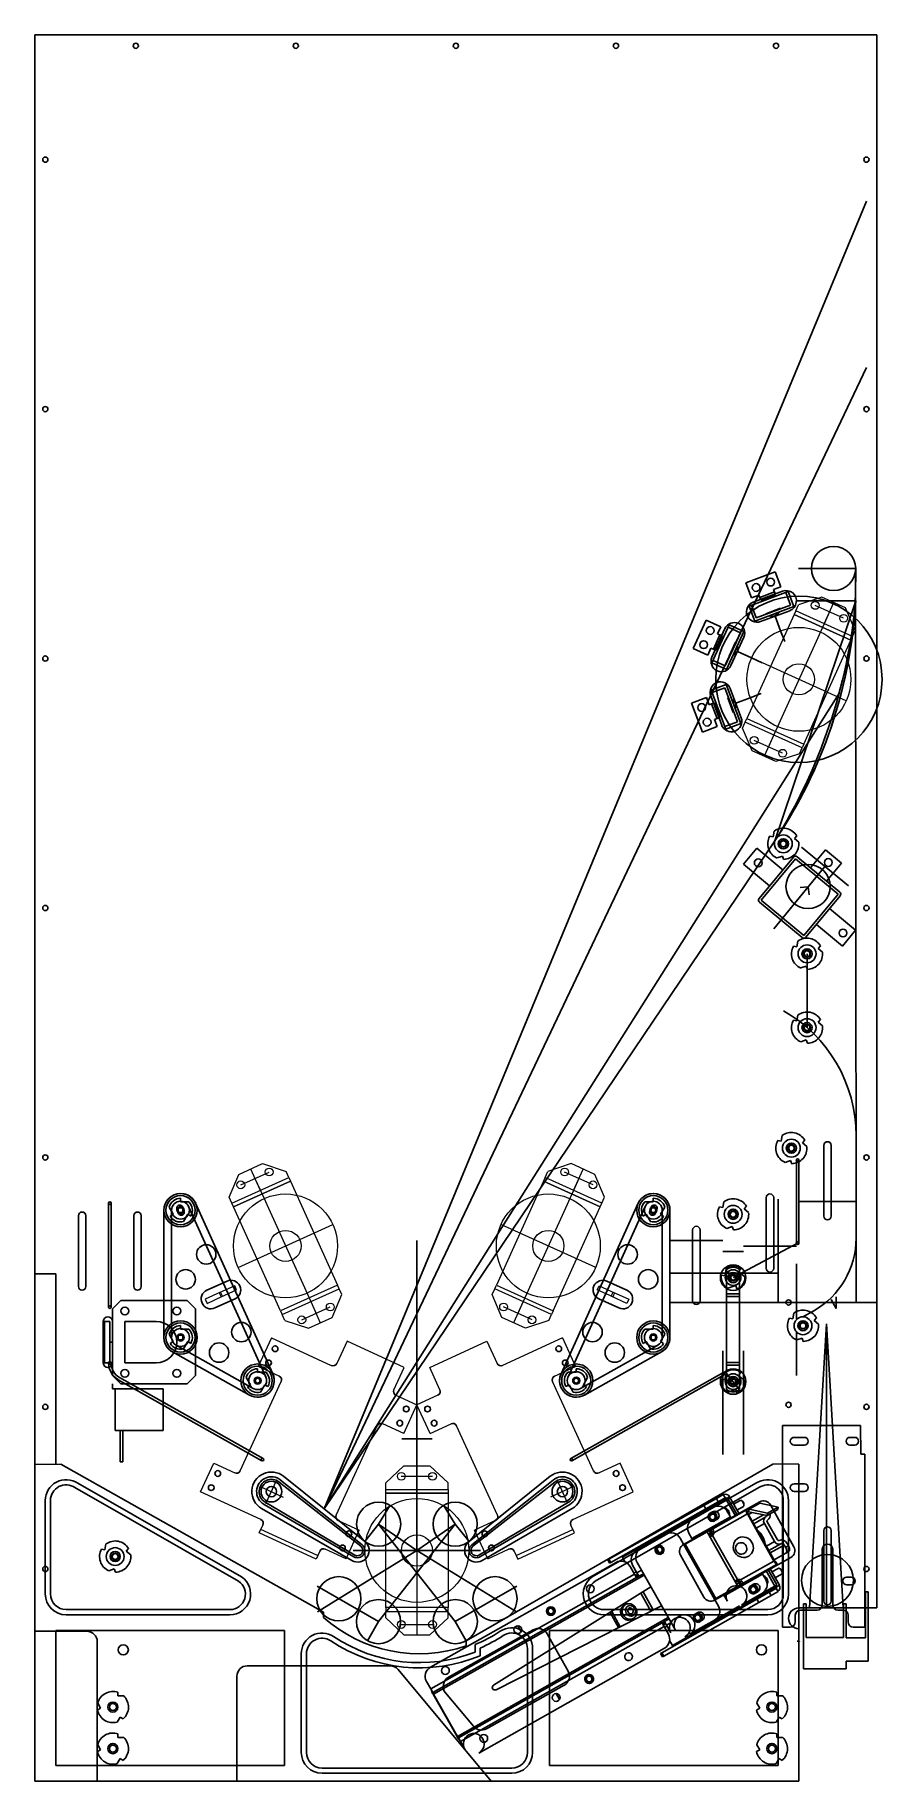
# Model space of a CAD drawing. Extents: x 0 to 20.4, y 0 to 42.
import ezdxf

# ---------------------------------------------------------------- set-up
doc = ezdxf.new("R2010")
doc.units = 0
doc.header["$LTSCALE"] = 5
doc.header["$MEASUREMENT"] = 0
for name, color, linetype in [('DF_COMP', 4, 'Continuous'), ('Z0_BALLGEOM', 6, 'Continuous'), ('Z0_BOTCOMP', 4, 'Continuous'), ('Z0_CUT500', 5, 'Continuous'), ('Z0_CUTFLUTE', 5, 'Continuous'), ('Z0_PLASTICS', 37, 'Continuous'), ('Z0_RUBBER', 2, 'Continuous'), ('Z0_TOPCOMP', 6, 'Continuous'), ('Z0_WOODOUTLINE', 5, 'Continuous')]:
    doc.layers.add(name, color=color, linetype=linetype)

msp = doc.modelspace()

# ---------------------------------------------------------------- linework, layer by layer
at = {"layer": 'DF_COMP', "color": 4, "linetype": 'Continuous', "lineweight": 25}
for p, q in [((18.57, 7.06), (18.57, 7.06)), ((18.57, 7.06), (18.57, 7.06)), ((19.035, 5.702), (19.035, 5.702)), ((19.035, 5.702), (19.035, 5.702)), ((18.332, 3.368), (18.329, 3.365)), ((18.332, 3.368), (18.329, 3.365)), ((18.34, 3.369), (18.332, 3.368)), ((18.34, 3.369), (18.332, 3.368)), ((18.351, 3.368), (18.34, 3.369)), ((18.351, 3.368), (18.34, 3.369)), ((18.363, 3.364), (18.351, 3.368)), ((18.363, 3.364), (18.351, 3.368)), ((18.376, 3.358), (18.363, 3.364)), ((18.376, 3.358), (18.363, 3.364)), ((18.386, 3.359), (18.377, 3.357)), ((18.386, 3.359), (18.377, 3.357)), ((18.387, 3.351), (18.386, 3.359)), ((18.387, 3.351), (18.386, 3.359))]:
    msp.add_line(p, q, dxfattribs=at)
at = {"layer": 'Z0_BALLGEOM', "color": 6, "linetype": 'Continuous', "lineweight": 25}
for p, q in [((19.74, 29.167), (18.365, 29.166)), ((19.74, 28.387), (17.796, 22.614)), ((18.316, 28.386), (19.74, 28.387)), ((17.796, 22.614), (6.958, 6.548)), ((8.267, 6.181), (8.546, 6.633)), ((10.108, 6.181), (9.829, 6.633)), ((7.934, 5.766), (8.267, 6.181)), ((10.108, 6.181), (8.265, 3.835)), ((8.267, 6.181), (9.188, 5.548)), ((8.267, 6.181), (10.11, 3.835)), ((10.108, 6.181), (9.188, 5.548)), ((10.441, 5.766), (10.108, 6.181)), ((9.188, 5.548), (6.796, 4.069)), ((9.188, 5.548), (11.579, 4.069)), ((8.265, 3.835), (6.786, 4.688)), ((10.11, 3.835), (11.589, 4.688)), ((8, 3.375), (8.265, 3.835)), ((10.375, 3.375), (10.11, 3.835))]:
    msp.add_line(p, q, dxfattribs=at)
at = {"layer": 'Z0_BALLGEOM', "color": 5, "linetype": 'Continuous', "lineweight": 25}
for p, q in [((9.188, 5.548), (9.188, 13)), ((8.824, 8.233), (9.551, 8.233)), ((7.658, 5.548), (10.717, 5.548))]:
    msp.add_line(p, q, dxfattribs=at)
at = {"layer": 'Z0_BALLGEOM', "color": 6, "linetype": 'Continuous', "lineweight": 25}
for centre in [(19.209, 29.167), (8.267, 6.181), (10.108, 6.181), (7.309, 4.386), (11.066, 4.386), (8.265, 3.835), (10.11, 3.835)]:
    msp.add_circle(centre, 0.531, dxfattribs=at)
for centre, radius, start, end in [((8.364, 28.977), 11.378, -34.0036, 0.9554), ((8.287, 29.029), 11.471, -34.0036, -3.2108), ((6.549, 29.614), 13.248, -31.8978, -5.3167)]:
    msp.add_arc(centre, radius, start, end, dxfattribs=at)
at = {"layer": 'Z0_BOTCOMP', "color": 4, "linetype": 'Continuous', "lineweight": 25}
for p, q in [((17.102, 28.823), (17.805, 29.085)), ((17.805, 29.085), (17.939, 28.724)), ((17.237, 28.463), (17.102, 28.823)), ((17.434, 28.47), (17.785, 28.601)), ((17.939, 28.724), (17.764, 28.659)), ((17.809, 28.537), (17.764, 28.659)), ((17.785, 28.601), (17.809, 28.537)), ((17.412, 28.528), (17.237, 28.463)), ((17.458, 28.406), (17.412, 28.528)), ((17.458, 28.406), (17.434, 28.47)), ((17.809, 28.537), (17.458, 28.406)), ((17.458, 28.406), (17.809, 28.537)), ((15.832, 27.243), (16.144, 27.925)), ((16.144, 27.925), (16.494, 27.765)), ((16.494, 27.765), (16.416, 27.594)), ((16.317, 27.228), (16.473, 27.569)), ((16.534, 27.54), (16.379, 27.199)), ((16.379, 27.199), (16.534, 27.54)), ((16.534, 27.54), (16.416, 27.594)), ((16.473, 27.569), (16.534, 27.54)), ((16.182, 27.083), (15.832, 27.243)), ((16.26, 27.253), (16.182, 27.083)), ((16.379, 27.199), (16.26, 27.253)), ((16.379, 27.199), (16.317, 27.228)), ((15.79, 25.93), (16.151, 26.064)), ((16.151, 26.064), (16.216, 25.889)), ((16.052, 25.227), (15.79, 25.93)), ((16.338, 25.934), (16.216, 25.889)), ((16.274, 25.91), (16.338, 25.934)), ((16.405, 25.559), (16.274, 25.91)), ((16.338, 25.934), (16.469, 25.583)), ((16.469, 25.583), (16.338, 25.934)), ((16.412, 25.362), (16.052, 25.227)), ((16.469, 25.583), (16.347, 25.537)), ((16.347, 25.537), (16.412, 25.362)), ((16.469, 25.583), (16.405, 25.559)), ((17.672, 22.726), (17.755, 22.712)), ((17.755, 22.712), (17.779, 22.849)), ((18.321, 22.739), (18.266, 22.674)), ((17.363, 22.437), (17.045, 22.052)), ((17.363, 22.437), (17.998, 21.912)), ((18.266, 22.674), (18.373, 22.585)), ((19.011, 22.4), (18.652, 21.967)), ((19.011, 22.4), (19.396, 22.081)), ((17.045, 22.052), (17.67, 21.534)), ((17.465, 21.188), (18.291, 22.185)), ((17.978, 22.25), (17.848, 22.203)), ((18.007, 22.171), (17.978, 22.25)), ((18.291, 22.185), (19.319, 21.334)), ((19.396, 22.081), (19.037, 21.648)), ((18.089, 20.895), (18.6, 21.512)), ((18.6, 21.512), (18.408, 21.494)), ((18.6, 21.512), (18.618, 21.32)), ((17.465, 21.188), (17.465, 21.188)), ((18.493, 20.336), (17.465, 21.188)), ((19.319, 21.334), (18.493, 20.336)), ((19.319, 21.334), (19.319, 21.334)), ((19.42, 20.084), (18.795, 20.603)), ((19.739, 20.469), (19.114, 20.988)), ((18.327, 20.066), (18.351, 20.203)), ((18.493, 20.336), (18.493, 20.336)), ((19.739, 20.469), (19.42, 20.084)), ((18.243, 20.08), (18.327, 20.066)), ((18.892, 20.093), (18.838, 20.028)), ((18.838, 20.028), (18.944, 19.939)), ((18.55, 19.604), (18.419, 19.557)), ((18.579, 19.524), (18.55, 19.604)), ((18.243, 18.304), (18.327, 18.289)), ((18.327, 18.289), (18.351, 18.426)), ((18.892, 18.317), (18.838, 18.252)), ((18.838, 18.252), (18.944, 18.162)), ((18.55, 17.828), (18.419, 17.78)), ((18.579, 17.748), (18.55, 17.828)), ((17.865, 15.405), (17.949, 15.39)), ((17.949, 15.39), (17.973, 15.527)), ((18.515, 15.418), (18.46, 15.353)), ((18.46, 15.353), (18.567, 15.263)), ((18.172, 14.929), (18.041, 14.881)), ((18.201, 14.849), (18.172, 14.929)), ((3.502, 14.017), (3.502, 13.932)), ((3.502, 13.932), (3.705, 13.932)), ((14.873, 13.932), (14.67, 13.932)), ((14.873, 14.017), (14.873, 13.932)), ((16.548, 13.798), (16.572, 13.935)), ((3.328, 13.632), (3.227, 13.808)), ((3.255, 13.59), (3.328, 13.632)), ((3.675, 13.632), (3.573, 13.456)), ((3.748, 13.59), (3.675, 13.632)), ((14.627, 13.59), (14.7, 13.632)), ((14.7, 13.632), (14.802, 13.456)), ((15.047, 13.632), (15.148, 13.808)), ((15.12, 13.59), (15.047, 13.632)), ((16.465, 13.813), (16.548, 13.798)), ((17.114, 13.826), (17.059, 13.761)), ((17.059, 13.761), (17.166, 13.672)), ((16.771, 13.337), (16.641, 13.29)), ((16.8, 13.257), (16.771, 13.337)), ((16.597, 12.15), (16.637, 12.349)), ((16.982, 12.324), (16.925, 12.26)), ((16.925, 12.26), (17.078, 12.125)), ((16.514, 12.167), (16.597, 12.15)), ((16.857, 11.92), (16.664, 11.856)), ((16.884, 11.84), (16.857, 11.92)), ((1.863, 11.357), (2.063, 11.557)), ((1.863, 9.757), (1.863, 11.357)), ((2.063, 11.557), (3.663, 11.557)), ((3.863, 11.357), (3.663, 11.557)), ((3.863, 11.357), (3.863, 9.757)), ((2.163, 11.057), (2.163, 10.057)), ((2.163, 11.057), (2.913, 11.057)), ((3.502, 10.955), (3.502, 10.87)), ((14.873, 10.955), (14.873, 10.87)), ((18.145, 11.133), (18.228, 11.118)), ((18.228, 11.118), (18.253, 11.255)), ((18.794, 11.146), (18.74, 11.081)), ((18.74, 11.081), (18.846, 10.992)), ((1.863, 10.557), (1.801, 10.557)), ((3.328, 10.57), (3.227, 10.746)), ((3.255, 10.527), (3.328, 10.57)), ((3.502, 10.87), (3.705, 10.87)), ((3.675, 10.57), (3.573, 10.394)), ((3.748, 10.527), (3.675, 10.57)), ((14.627, 10.527), (14.7, 10.57)), ((14.873, 10.87), (14.67, 10.87)), ((14.7, 10.57), (14.802, 10.394)), ((15.047, 10.57), (15.148, 10.746)), ((15.12, 10.527), (15.047, 10.57)), ((18.452, 10.657), (18.321, 10.61)), ((18.481, 10.577), (18.452, 10.657)), ((1.863, 9.757), (2.063, 9.557)), ((2.163, 10.057), (2.913, 10.057)), ((3.863, 9.757), (3.663, 9.557)), ((5.183, 9.532), (5.081, 9.708)), ((5.356, 9.917), (5.356, 9.832)), ((5.356, 9.832), (5.559, 9.832)), ((13.019, 9.832), (12.816, 9.832)), ((13.019, 9.917), (13.019, 9.832)), ((13.192, 9.532), (13.294, 9.708)), ((16.514, 9.667), (16.597, 9.65)), ((16.597, 9.65), (16.637, 9.849)), ((16.982, 9.824), (16.925, 9.76)), ((16.925, 9.76), (17.078, 9.625)), ((1.863, 9.557), (1.863, 9.432)), ((1.863, 9.432), (1.926, 9.432)), ((1.926, 8.432), (1.926, 9.432)), ((1.926, 9.432), (3.085, 9.432)), ((3.663, 9.557), (2.063, 9.557)), ((3.085, 9.432), (3.085, 8.432)), ((5.109, 9.49), (5.183, 9.532)), ((5.529, 9.532), (5.428, 9.356)), ((5.603, 9.49), (5.529, 9.532)), ((12.772, 9.49), (12.846, 9.532)), ((12.846, 9.532), (12.947, 9.356)), ((13.266, 9.49), (13.192, 9.532)), ((16.857, 9.42), (16.664, 9.356)), ((16.884, 9.34), (16.857, 9.42)), ((1.926, 8.432), (2.051, 8.432)), ((3.085, 8.432), (1.926, 8.432)), ((2.051, 8.432), (2.051, 7.682)), ((2.113, 7.682), (2.113, 8.432)), ((19.858, 8.552), (17.978, 8.552)), ((17.978, 8.552), (17.978, 3.702)), ((19.865, 7.862), (19.858, 8.552)), ((18.168, 8.175), (18.168, 8.175)), ((18.261, 8.267), (18.506, 8.267)), ((18.506, 8.082), (18.261, 8.082)), ((18.598, 8.175), (18.598, 8.175)), ((19.508, 8.175), (19.508, 8.175)), ((19.601, 8.267), (19.716, 8.267)), ((19.716, 8.082), (19.601, 8.082)), ((19.808, 8.175), (19.808, 8.175)), ((2.051, 7.682), (2.113, 7.682)), ((19.958, 7.862), (19.865, 7.862)), ((19.958, 3.702), (19.958, 7.862)), ((18.261, 7.152), (18.506, 7.152)), ((18.386, 7.197), (18.386, 7.197)), ((14.133, 5.387), (16.637, 6.799)), ((16.092, 6.63), (16.389, 6.797)), ((16.632, 6.756), (16.358, 6.602)), ((16.389, 6.797), (16.555, 6.891)), ((16.389, 6.797), (16.434, 6.719)), ((16.434, 6.719), (16.6, 6.813)), ((16.6, 6.813), (16.555, 6.891)), ((16.677, 6.782), (16.632, 6.756)), ((16.846, 6.377), (16.632, 6.756)), ((16.705, 6.838), (16.637, 6.799)), ((16.637, 6.799), (16.654, 6.769)), ((16.891, 6.403), (16.677, 6.782)), ((16.705, 6.838), (16.936, 6.428)), ((16.958, 6.75), (16.803, 6.663)), ((16.959, 6.751), (16.958, 6.75)), ((16.973, 6.753), (16.959, 6.751)), ((16.99, 6.747), (16.973, 6.753)), ((17.003, 6.741), (16.986, 6.749)), ((17.008, 6.733), (16.99, 6.747)), ((17.024, 6.714), (17.008, 6.733)), ((18.506, 6.967), (18.261, 6.967)), ((13.806, 5.34), (16.092, 6.63)), ((13.85, 5.261), (16.136, 6.551)), ((16.727, 6.356), (15.803, 5.835)), ((16.312, 6.582), (15.825, 6.307)), ((16.136, 6.551), (16.092, 6.63)), ((16.434, 6.719), (16.136, 6.551)), ((16.208, 6.425), (16.298, 6.476)), ((17.111, 6.527), (16.301, 6.07)), ((17.135, 6.426), (16.331, 5.972)), ((16.594, 6.573), (16.579, 6.568)), ((16.594, 6.573), (16.58, 6.568)), ((16.594, 6.573), (16.582, 6.569)), ((16.613, 6.57), (16.594, 6.573)), ((16.613, 6.57), (16.594, 6.573)), ((16.613, 6.57), (16.594, 6.573)), ((16.633, 6.559), (16.613, 6.57)), ((16.633, 6.559), (16.613, 6.57)), ((16.633, 6.559), (16.613, 6.57)), ((16.653, 6.542), (16.633, 6.559)), ((16.653, 6.542), (16.633, 6.559)), ((16.653, 6.542), (16.633, 6.559)), ((16.672, 6.518), (16.653, 6.542)), ((16.672, 6.519), (16.653, 6.542)), ((16.672, 6.519), (16.653, 6.542)), ((16.727, 6.356), (16.653, 6.487)), ((16.688, 6.492), (16.672, 6.519)), ((16.688, 6.492), (16.672, 6.519)), ((16.688, 6.492), (16.672, 6.518)), ((16.699, 6.464), (16.688, 6.492)), ((16.7, 6.464), (16.688, 6.492)), ((16.7, 6.464), (16.688, 6.492)), ((16.706, 6.436), (16.699, 6.464)), ((16.706, 6.436), (16.7, 6.464)), ((16.706, 6.436), (16.7, 6.464)), ((16.704, 6.397), (16.707, 6.412)), ((16.704, 6.397), (16.707, 6.412)), ((16.704, 6.397), (16.707, 6.412)), ((16.707, 6.412), (16.706, 6.436)), ((16.707, 6.412), (16.706, 6.436)), ((16.707, 6.412), (16.706, 6.436)), ((16.746, 6.321), (16.727, 6.356)), ((16.884, 6.52), (17.039, 6.607)), ((17.038, 6.691), (17.024, 6.714)), ((17.048, 6.667), (17.038, 6.691)), ((17.039, 6.607), (17.043, 6.611)), ((17.043, 6.611), (17.05, 6.624)), ((17.052, 6.643), (17.048, 6.667)), ((17.05, 6.624), (17.052, 6.643)), ((17.052, 6.632), (17.054, 6.651)), ((17.105, 6.515), (17.107, 6.523)), ((17.105, 6.504), (17.105, 6.515)), ((17.107, 6.491), (17.105, 6.504)), ((17.107, 6.523), (17.111, 6.527)), ((17.112, 6.476), (17.107, 6.491)), ((17.111, 6.527), (17.37, 6.673)), ((17.14, 6.475), (17.111, 6.527)), ((17.118, 6.46), (17.112, 6.476)), ((17.125, 6.443), (17.118, 6.46)), ((17.135, 6.426), (17.125, 6.443)), ((17.15, 6.434), (17.135, 6.426)), ((17.773, 5.293), (17.135, 6.426)), ((17.138, 6.47), (17.139, 6.473)), ((17.138, 6.466), (17.138, 6.47)), ((17.139, 6.461), (17.138, 6.466)), ((17.139, 6.473), (17.14, 6.475)), ((17.141, 6.455), (17.139, 6.461)), ((17.143, 6.448), (17.141, 6.455)), ((17.146, 6.441), (17.143, 6.448)), ((17.15, 6.434), (17.146, 6.441)), ((17.789, 5.302), (17.15, 6.434)), ((17.248, 6.461), (17.162, 6.412)), ((17.166, 6.478), (17.175, 6.537)), ((17.166, 6.478), (17.61, 6.385)), ((17.175, 6.537), (17.435, 6.683)), ((17.175, 6.537), (17.619, 6.444)), ((17.254, 6.249), (17.527, 6.403)), ((17.287, 6.191), (17.576, 6.354)), ((17.879, 6.59), (17.435, 6.683)), ((17.576, 6.354), (17.576, 6.354)), ((17.61, 6.385), (17.87, 6.532)), ((17.619, 6.444), (17.61, 6.385)), ((17.619, 6.444), (17.879, 6.59)), ((17.879, 6.59), (17.87, 6.532)), ((15.177, 5.938), (14.578, 5.601)), ((15.209, 5.953), (15.784, 6.278)), ((15.64, 5.697), (16.168, 5.995)), ((15.73, 5.966), (15.803, 5.835)), ((16.168, 5.995), (16.22, 6.025)), ((16.168, 5.995), (16.2, 5.937)), ((16.2, 5.937), (16.252, 5.966)), ((16.215, 5.909), (16.267, 5.938)), ((16.215, 5.909), (16.851, 4.781)), ((16.243, 6.037), (16.22, 6.025)), ((16.22, 6.025), (16.252, 5.966)), ((16.247, 6.04), (16.243, 6.037)), ((16.31, 5.918), (16.243, 6.037)), ((16.243, 6.037), (16.243, 6.037)), ((16.243, 6.037), (16.31, 5.918)), ((16.253, 6.043), (16.247, 6.04)), ((16.276, 5.987), (16.247, 6.04)), ((16.301, 6.07), (16.253, 6.043)), ((16.282, 5.991), (16.253, 6.043)), ((16.276, 5.987), (16.273, 5.985)), ((16.282, 5.991), (16.276, 5.987)), ((16.323, 6.014), (16.282, 5.991)), ((16.895, 4.848), (16.298, 5.906)), ((16.314, 6.047), (16.301, 6.07)), ((16.304, 5.929), (16.324, 5.94)), ((16.401, 6.293), (16.311, 6.243)), ((17.544, 6.197), (17.346, 6.086)), ((17.454, 5.896), (17.47, 5.869)), ((17.789, 5.762), (17.544, 6.197)), ((17.857, 5.8), (17.612, 6.235)), ((17.62, 6.276), (17.62, 6.276)), ((1.602, 5.581), (1.685, 5.566)), ((1.685, 5.566), (1.709, 5.703)), ((2.251, 5.594), (2.196, 5.529)), ((2.196, 5.529), (2.303, 5.439)), ((14.468, 5.535), (14.549, 5.581)), ((15.022, 5.684), (14.933, 5.634)), ((15.036, 5.451), (15.125, 5.501)), ((15.61, 5.68), (15.518, 5.843)), ((15.64, 5.697), (15.61, 5.68)), ((15.61, 5.68), (16.347, 4.374)), ((16.378, 4.391), (15.64, 5.697)), ((15.803, 5.835), (15.823, 5.801)), ((16.796, 5.62), (16.798, 5.667)), ((16.803, 5.573), (16.796, 5.62)), ((16.798, 5.667), (16.808, 5.712)), ((16.819, 5.528), (16.803, 5.573)), ((16.808, 5.712), (16.827, 5.754)), ((16.842, 5.487), (16.819, 5.528)), ((16.827, 5.754), (16.853, 5.792)), ((16.872, 5.451), (16.842, 5.487)), ((16.851, 5.614), (16.859, 5.648)), ((16.852, 5.579), (16.851, 5.614)), ((16.862, 5.546), (16.852, 5.579)), ((16.853, 5.792), (16.886, 5.823)), ((16.859, 5.648), (16.874, 5.678)), ((16.879, 5.515), (16.862, 5.546)), ((16.874, 5.678), (16.897, 5.703)), ((16.903, 5.489), (16.879, 5.515)), ((16.886, 5.823), (16.925, 5.848)), ((16.897, 5.703), (16.925, 5.722)), ((16.932, 5.47), (16.903, 5.489)), ((16.925, 5.848), (16.967, 5.864)), ((16.925, 5.722), (16.957, 5.732)), ((16.965, 5.459), (16.932, 5.47)), ((16.957, 5.732), (16.991, 5.734)), ((16.967, 5.864), (17.012, 5.871)), ((16.991, 5.734), (17.024, 5.728)), ((17.032, 5.463), (16.999, 5.457)), ((17.012, 5.871), (17.058, 5.87)), ((17.024, 5.728), (17.056, 5.712)), ((17.063, 5.478), (17.032, 5.463)), ((17.056, 5.712), (17.083, 5.69)), ((17.058, 5.87), (17.104, 5.86)), ((17.088, 5.5), (17.063, 5.478)), ((17.083, 5.69), (17.103, 5.662)), ((17.107, 5.528), (17.088, 5.5)), ((17.103, 5.662), (17.117, 5.629)), ((17.104, 5.86), (17.146, 5.841)), ((17.119, 5.56), (17.107, 5.528)), ((17.117, 5.629), (17.122, 5.595)), ((17.122, 5.595), (17.119, 5.56)), ((17.146, 5.841), (17.185, 5.815)), ((17.185, 5.815), (17.219, 5.781)), ((17.236, 5.475), (17.206, 5.441)), ((17.219, 5.781), (17.246, 5.742)), ((17.259, 5.515), (17.236, 5.475)), ((17.246, 5.742), (17.265, 5.699)), ((17.273, 5.559), (17.259, 5.515)), ((17.265, 5.699), (17.277, 5.653)), ((17.279, 5.606), (17.273, 5.559)), ((17.277, 5.653), (17.279, 5.606)), ((17.47, 5.869), (17.485, 5.841)), ((17.592, 5.65), (17.789, 5.762)), ((17.94, 5.708), (17.652, 5.545)), ((18.023, 5.678), (17.684, 5.487)), ((17.776, 5.324), (18.061, 5.484)), ((17.896, 5.786), (17.896, 5.786)), ((17.94, 5.708), (17.941, 5.708)), ((18.054, 5.624), (18.023, 5.678)), ((18.054, 5.624), (18.122, 5.662)), ((18.065, 5.602), (18.054, 5.624)), ((18.129, 5.522), (18.061, 5.484)), ((18.061, 5.484), (18.07, 5.492)), ((18.073, 5.58), (18.065, 5.602)), ((18.07, 5.492), (18.077, 5.504)), ((18.079, 5.558), (18.073, 5.58)), ((18.077, 5.504), (18.081, 5.52)), ((18.081, 5.538), (18.079, 5.558)), ((18.081, 5.52), (18.081, 5.538)), ((18.122, 5.662), (18.091, 5.717)), ((18.122, 5.662), (18.132, 5.64)), ((18.138, 5.531), (18.129, 5.522)), ((18.132, 5.64), (18.141, 5.618)), ((18.145, 5.542), (18.138, 5.531)), ((18.141, 5.618), (18.147, 5.596)), ((18.148, 5.558), (18.145, 5.542)), ((18.147, 5.596), (18.149, 5.576)), ((18.149, 5.576), (18.148, 5.558)), ((18.938, 4.237), (18.938, 5.577)), ((19.188, 5.577), (19.188, 4.237)), ((1.908, 5.105), (1.778, 5.057)), ((1.937, 5.025), (1.908, 5.105)), ((9.512, 2.74), (13.976, 5.258)), ((13.777, 5.323), (13.806, 5.34)), ((13.777, 5.323), (13.821, 5.245)), ((13.806, 5.34), (13.85, 5.261)), ((13.85, 5.261), (13.821, 5.245)), ((14.133, 5.387), (14.199, 5.269)), ((14.316, 5.163), (14.42, 4.979)), ((14.476, 5.011), (14.373, 5.195)), ((14.476, 5.011), (14.588, 5.074)), ((14.483, 5.26), (15.405, 3.627)), ((16.909, 5.42), (16.872, 5.451)), ((16.95, 5.398), (16.909, 5.42)), ((16.994, 5.383), (16.95, 5.398)), ((16.999, 5.457), (16.965, 5.459)), ((16.969, 4.839), (17.773, 5.293)), ((17.04, 5.377), (16.994, 5.383)), ((17.033, 4.761), (17.848, 5.221)), ((17.086, 5.38), (17.04, 5.377)), ((17.13, 5.392), (17.086, 5.38)), ((17.17, 5.413), (17.13, 5.392)), ((17.206, 5.441), (17.17, 5.413)), ((17.583, 5.071), (17.796, 4.692)), ((17.628, 5.096), (17.842, 4.718)), ((17.673, 5.122), (17.904, 4.712)), ((17.879, 5.117), (17.725, 5.03)), ((17.789, 5.302), (17.773, 5.293)), ((17.783, 5.277), (17.773, 5.293)), ((17.794, 5.261), (17.783, 5.277)), ((17.793, 5.295), (17.789, 5.302)), ((17.797, 5.289), (17.793, 5.295)), ((17.805, 5.247), (17.794, 5.261)), ((17.801, 5.284), (17.797, 5.289)), ((17.805, 5.279), (17.801, 5.284)), ((17.809, 5.276), (17.805, 5.279)), ((17.815, 5.236), (17.805, 5.247)), ((17.813, 5.273), (17.809, 5.276)), ((17.816, 5.272), (17.813, 5.273)), ((17.825, 5.227), (17.815, 5.236)), ((17.818, 5.273), (17.816, 5.272)), ((17.818, 5.273), (17.848, 5.221)), ((17.834, 5.222), (17.825, 5.227)), ((17.842, 5.219), (17.834, 5.222)), ((17.848, 5.221), (17.842, 5.219)), ((17.88, 5.118), (17.879, 5.117)), ((17.894, 5.12), (17.88, 5.118)), ((17.911, 5.114), (17.894, 5.12)), ((17.924, 5.108), (17.907, 5.116)), ((17.929, 5.1), (17.911, 5.114)), ((17.946, 5.081), (17.929, 5.1)), ((17.96, 5.058), (17.946, 5.081)), ((17.969, 5.034), (17.96, 5.058)), ((9.521, 2.215), (14.42, 4.979)), ((9.57, 2.129), (14.469, 4.893)), ((14.656, 4.953), (9.585, 2.092)), ((14.817, 4.669), (11.03, 2.307)), ((14.407, 5.002), (14.464, 5.034)), ((14.469, 4.893), (14.42, 4.979)), ((14.473, 4.964), (14.439, 4.945)), ((14.502, 4.912), (14.469, 4.893)), ((14.473, 4.964), (14.496, 4.977)), ((14.502, 4.912), (14.473, 4.964)), ((14.476, 5.011), (14.525, 4.925)), ((14.525, 4.925), (14.502, 4.912)), ((14.525, 4.925), (14.637, 4.988)), ((15.332, 3.262), (17.836, 4.674)), ((16.905, 4.689), (16.378, 4.391)), ((16.58, 4.459), (17.503, 4.98)), ((16.904, 4.811), (16.851, 4.782)), ((16.929, 4.768), (16.877, 4.738)), ((16.877, 4.738), (16.905, 4.689)), ((16.957, 4.718), (16.905, 4.689)), ((16.911, 4.852), (16.98, 4.731)), ((16.98, 4.731), (16.912, 4.852)), ((16.919, 4.84), (16.939, 4.851)), ((16.929, 4.768), (16.957, 4.718)), ((16.954, 4.785), (16.951, 4.783)), ((16.954, 4.785), (16.962, 4.789)), ((16.984, 4.733), (16.954, 4.785)), ((16.957, 4.718), (16.98, 4.731)), ((16.962, 4.789), (16.999, 4.81)), ((16.991, 4.737), (16.962, 4.789)), ((16.984, 4.733), (16.98, 4.731)), ((16.98, 4.731), (16.98, 4.731)), ((16.984, 4.733), (16.991, 4.737)), ((16.991, 4.737), (17.033, 4.761)), ((17.28, 4.734), (17.191, 4.684)), ((17.503, 4.98), (17.483, 5.015)), ((17.503, 4.98), (17.577, 4.849)), ((17.796, 4.692), (17.523, 4.538)), ((17.534, 4.937), (17.526, 4.939)), ((17.534, 4.937), (17.526, 4.939)), ((17.534, 4.937), (17.526, 4.939)), ((17.554, 4.926), (17.534, 4.937)), ((17.554, 4.926), (17.534, 4.937)), ((17.554, 4.926), (17.534, 4.937)), ((17.574, 4.909), (17.554, 4.926)), ((17.574, 4.909), (17.554, 4.926)), ((17.574, 4.909), (17.554, 4.926)), ((17.593, 4.885), (17.574, 4.909)), ((17.593, 4.885), (17.574, 4.909)), ((17.593, 4.886), (17.574, 4.909)), ((17.609, 4.859), (17.593, 4.886)), ((17.609, 4.859), (17.593, 4.885)), ((17.609, 4.859), (17.593, 4.885)), ((17.597, 4.864), (17.609, 4.838)), ((17.612, 4.771), (17.606, 4.763)), ((17.608, 4.745), (17.613, 4.747)), ((17.608, 4.744), (17.613, 4.747)), ((17.621, 4.831), (17.609, 4.859)), ((17.621, 4.831), (17.609, 4.859)), ((17.621, 4.831), (17.609, 4.859)), ((17.609, 4.838), (17.616, 4.812)), ((17.61, 4.746), (17.613, 4.747)), ((17.617, 4.789), (17.612, 4.771)), ((17.613, 4.747), (17.623, 4.76)), ((17.613, 4.747), (17.623, 4.76)), ((17.613, 4.747), (17.623, 4.76)), ((17.616, 4.812), (17.617, 4.789)), ((17.627, 4.803), (17.621, 4.831)), ((17.627, 4.803), (17.621, 4.831)), ((17.628, 4.803), (17.621, 4.831)), ((17.623, 4.76), (17.628, 4.779)), ((17.623, 4.76), (17.628, 4.779)), ((17.623, 4.76), (17.628, 4.779)), ((17.628, 4.779), (17.627, 4.803)), ((17.628, 4.779), (17.627, 4.803)), ((17.628, 4.779), (17.628, 4.803)), ((17.828, 4.635), (17.662, 4.542)), ((17.842, 4.718), (17.796, 4.692)), ((17.805, 4.887), (17.96, 4.974)), ((17.819, 4.705), (17.836, 4.674)), ((17.872, 4.557), (17.828, 4.635)), ((17.836, 4.674), (17.904, 4.712)), ((17.96, 4.974), (17.964, 4.978)), ((17.964, 4.978), (17.972, 4.991)), ((17.973, 5.01), (17.969, 5.034)), ((17.972, 4.991), (17.973, 5.01)), ((17.973, 4.999), (17.975, 5.018)), ((19.428, 4.815), (19.428, 4.815)), ((19.521, 4.907), (19.636, 4.907)), ((19.636, 4.722), (19.521, 4.722)), ((19.728, 4.815), (19.728, 4.815)), ((11.091, 2.198), (15.071, 4.218)), ((14.116, 4.182), (14.141, 4.208)), ((14.141, 4.208), (14.163, 4.224)), ((14.202, 4.246), (14.164, 4.224)), ((14.258, 4.208), (14.234, 4.19)), ((14.286, 4.219), (14.258, 4.208)), ((14.317, 4.221), (14.286, 4.219)), ((14.348, 4.215), (14.317, 4.221)), ((14.377, 4.2), (14.348, 4.215)), ((14.575, 4.517), (14.816, 4.089)), ((14.627, 4.55), (14.871, 4.117)), ((15.078, 3.084), (17.365, 4.374)), ((15.123, 3.006), (17.409, 4.295)), ((16.347, 4.374), (16.378, 4.391)), ((16.439, 4.21), (16.347, 4.374)), ((16.373, 3.889), (16.948, 4.214)), ((16.56, 4.494), (16.58, 4.459)), ((16.654, 4.329), (16.58, 4.459)), ((17.482, 4.509), (16.994, 4.234)), ((17.294, 4.501), (17.383, 4.551)), ((17.365, 4.374), (17.662, 4.542)), ((17.409, 4.295), (17.365, 4.374)), ((17.706, 4.463), (17.409, 4.295)), ((17.662, 4.542), (17.706, 4.463)), ((17.872, 4.557), (17.706, 4.463)), ((18.551, 4.262), (18.488, 4.262)), ((18.488, 4.262), (18.488, 2.702)), ((18.551, 3.452), (18.551, 4.262)), ((19.508, 4.262), (19.445, 4.262)), ((19.445, 4.262), (19.445, 3.452)), ((19.508, 3.445), (19.508, 4.262)), ((20.038, 4.552), (19.975, 4.552)), ((19.975, 4.552), (19.975, 3.445)), ((20.038, 2.885), (20.038, 4.552)), ((15.232, 3.933), (10.161, 1.072)), ((10.184, 1.04), (15.083, 3.804)), ((13.834, 4.055), (14.038, 3.694)), ((13.872, 4.079), (14.078, 3.714)), ((14.085, 4.072), (14.087, 4.112)), ((14.09, 4.032), (14.085, 4.072)), ((14.087, 4.112), (14.098, 4.149)), ((14.103, 3.993), (14.09, 4.032)), ((14.098, 4.149), (14.116, 4.182)), ((14.124, 3.957), (14.103, 3.993)), ((14.15, 3.925), (14.124, 3.957)), ((14.182, 3.9), (14.15, 3.925)), ((14.217, 3.881), (14.182, 3.9)), ((14.206, 4.135), (14.204, 4.102)), ((14.204, 4.102), (14.21, 4.069)), ((14.217, 4.165), (14.206, 4.135)), ((14.21, 4.069), (14.223, 4.037)), ((14.234, 4.19), (14.217, 4.165)), ((14.255, 3.872), (14.217, 3.881)), ((14.223, 4.037), (14.243, 4.009)), ((14.243, 4.009), (14.269, 3.987)), ((14.292, 3.87), (14.255, 3.872)), ((14.263, 4.134), (14.256, 4.111)), ((14.256, 4.111), (14.257, 4.085)), ((14.257, 4.085), (14.266, 4.061)), ((14.277, 4.152), (14.263, 4.134)), ((14.266, 4.061), (14.282, 4.041)), ((14.269, 3.987), (14.298, 3.972)), ((14.297, 4.163), (14.277, 4.152)), ((14.282, 4.041), (14.303, 4.027)), ((14.328, 3.878), (14.292, 3.87)), ((14.319, 4.166), (14.297, 4.163)), ((14.298, 3.972), (14.329, 3.965)), ((14.303, 4.027), (14.327, 4.021)), ((14.343, 4.16), (14.319, 4.166)), ((14.327, 4.021), (14.349, 4.023)), ((14.352, 3.889), (14.328, 3.878)), ((14.329, 3.965), (14.36, 3.967)), ((14.364, 4.145), (14.343, 4.16)), ((14.349, 4.023), (14.369, 4.034)), ((14.353, 3.889), (14.391, 3.911)), ((14.36, 3.967), (14.388, 3.978)), ((14.38, 4.125), (14.364, 4.145)), ((14.369, 4.034), (14.383, 4.052)), ((14.403, 4.177), (14.377, 4.2)), ((14.389, 4.101), (14.38, 4.125)), ((14.383, 4.052), (14.39, 4.076)), ((14.388, 3.978), (14.412, 3.996)), ((14.39, 4.076), (14.389, 4.101)), ((14.423, 4.149), (14.403, 4.177)), ((14.412, 3.996), (14.429, 4.021)), ((14.436, 4.118), (14.423, 4.149)), ((14.429, 4.021), (14.44, 4.051)), ((14.442, 4.084), (14.436, 4.118)), ((14.44, 4.051), (14.442, 4.084)), ((15.117, 3.823), (15.083, 3.804)), ((15.083, 3.804), (15.132, 3.718)), ((15.139, 3.836), (15.117, 3.823)), ((15.117, 3.823), (15.146, 3.771)), ((15.139, 3.836), (15.251, 3.899)), ((15.188, 3.75), (15.139, 3.836)), ((15.146, 3.771), (15.169, 3.784)), ((15.188, 3.75), (15.3, 3.813)), ((15.745, 3.532), (16.344, 3.87)), ((15.943, 4.051), (15.854, 4.001)), ((15.957, 3.818), (16.046, 3.868)), ((18.288, 3.827), (18.288, 3.987)), ((18.413, 4.112), (18.813, 4.112)), ((19.313, 4.112), (19.433, 4.112)), ((19.558, 3.987), (19.558, 3.827)), ((10.233, 0.954), (15.132, 3.718)), ((11.695, 3.593), (11.615, 3.736)), ((15.146, 3.771), (15.112, 3.752)), ((15.235, 3.534), (15.132, 3.718)), ((15.144, 3.695), (15.201, 3.727)), ((15.188, 3.75), (15.292, 3.566)), ((15.265, 3.379), (15.332, 3.262)), ((15.632, 3.471), (15.713, 3.517)), ((17.978, 3.702), (18.163, 3.702)), ((19.445, 3.452), (18.551, 3.452)), ((19.975, 3.445), (19.508, 3.445)), ((19.683, 3.702), (19.958, 3.702)), ((10.677, 0.675), (15.14, 3.194)), ((15.049, 3.068), (15.078, 3.084)), ((15.049, 3.068), (15.093, 2.989)), ((15.078, 3.084), (15.123, 3.006)), ((15.123, 3.006), (15.093, 2.989)), ((18.488, 2.702), (19.508, 2.702)), ((19.508, 2.702), (19.508, 2.885)), ((19.508, 2.885), (20.038, 2.885)), ((1.996, 2.135), (1.996, 2.05)), ((9.521, 2.215), (9.417, 2.399)), ((9.521, 2.215), (9.57, 2.129)), ((9.54, 2.181), (9.54, 2.181)), ((9.569, 2.129), (9.54, 2.181)), ((9.57, 2.129), (9.569, 2.129)), ((12.616, 1.96), (12.536, 2.103)), ((17.846, 2.135), (17.846, 2.05)), ((1.507, 1.708), (1.581, 1.75)), ((1.581, 1.75), (1.511, 1.871)), ((1.996, 2.05), (2.135, 2.05)), ((9.585, 2.092), (9.579, 2.089)), ((10.155, 1.069), (9.579, 2.089)), ((10.161, 1.072), (9.585, 2.092)), ((17.357, 1.708), (17.431, 1.75)), ((17.431, 1.75), (17.361, 1.871)), ((17.846, 2.05), (17.985, 2.05)), ((2.048, 1.54), (1.979, 1.42)), ((2.122, 1.498), (2.048, 1.54)), ((17.898, 1.54), (17.829, 1.42)), ((17.972, 1.498), (17.898, 1.54)), ((1.581, 0.75), (1.511, 0.871)), ((1.996, 1.135), (1.996, 1.05)), ((1.996, 1.05), (2.135, 1.05)), ((10.161, 1.072), (10.155, 1.069)), ((10.184, 1.04), (10.213, 0.988)), ((10.184, 1.04), (10.184, 1.04)), ((10.233, 0.954), (10.184, 1.04)), ((10.213, 0.988), (10.213, 0.988)), ((10.233, 0.954), (10.336, 0.77)), ((17.431, 0.75), (17.361, 0.871)), ((17.846, 1.135), (17.846, 1.05)), ((17.846, 1.05), (17.985, 1.05)), ((1.507, 0.708), (1.581, 0.75)), ((2.048, 0.54), (1.979, 0.42)), ((2.122, 0.498), (2.048, 0.54)), ((17.357, 0.708), (17.431, 0.75)), ((17.898, 0.54), (17.829, 0.42)), ((17.972, 0.498), (17.898, 0.54))]:
    msp.add_line(p, q, dxfattribs=at)
at = {"layer": 'Z0_BOTCOMP', "color": 4, "linetype": 'Continuous', "lineweight": 5}
for p, q in [((18.297, 28.147), (18.258, 28.062)), ((18.297, 28.147), (18.361, 28.29)), ((19.664, 27.529), (18.297, 28.147)), ((18.927, 28.48), (18.361, 28.29)), ((19.451, 27.968), (18.767, 28.278)), ((19.497, 28.222), (18.927, 28.48)), ((18.98, 27.838), (19.212, 28.351)), ((19.728, 27.672), (19.497, 28.222)), ((18.258, 28.062), (17.125, 25.556)), ((18.98, 27.838), (17.77, 25.162)), ((19.625, 27.444), (18.258, 28.062)), ((18.258, 28.062), (19.625, 27.444)), ((19.109, 28.123), (18.98, 27.838)), ((18.492, 24.938), (19.625, 27.444)), ((19.625, 27.444), (19.664, 27.529)), ((19.664, 27.529), (19.728, 27.672)), ((19.514, 25.985), (17.236, 27.015)), ((17.022, 25.328), (17.086, 25.471)), ((17.253, 24.778), (17.022, 25.328)), ((17.086, 25.471), (17.125, 25.556)), ((18.453, 24.853), (17.086, 25.471)), ((17.125, 25.556), (18.492, 24.938)), ((17.125, 25.556), (18.492, 24.938)), ((17.983, 24.722), (17.299, 25.032)), ((17.77, 25.162), (17.538, 24.649)), ((17.77, 25.162), (17.641, 24.877)), ((18.389, 24.71), (18.453, 24.853)), ((18.492, 24.938), (18.453, 24.853)), ((17.823, 24.52), (17.253, 24.778)), ((18.389, 24.71), (17.823, 24.52)), ((4.905, 14.593), (5.475, 14.851)), ((5.422, 14.209), (5.19, 14.722)), ((5.475, 14.851), (6.041, 14.661)), ((12.9, 14.851), (12.334, 14.661)), ((13.47, 14.593), (12.9, 14.851)), ((12.953, 14.209), (13.185, 14.722)), ((4.674, 14.043), (4.905, 14.593)), ((4.738, 13.9), (6.105, 14.519)), ((4.777, 13.815), (6.144, 14.433)), ((6.144, 14.433), (4.777, 13.815)), ((4.951, 14.34), (5.635, 14.649)), ((5.293, 14.494), (5.422, 14.209)), ((6.105, 14.519), (6.041, 14.661)), ((6.105, 14.519), (6.144, 14.433)), ((6.144, 14.433), (7.277, 11.928)), ((12.231, 14.433), (11.098, 11.928)), ((12.27, 14.519), (12.231, 14.433)), ((13.598, 13.815), (12.231, 14.433)), ((12.231, 14.433), (13.598, 13.815)), ((12.27, 14.519), (12.334, 14.661)), ((13.637, 13.9), (12.27, 14.519)), ((13.424, 14.34), (12.74, 14.649)), ((13.082, 14.494), (12.953, 14.209)), ((13.701, 14.043), (13.47, 14.593)), ((4.738, 13.9), (4.674, 14.043)), ((4.777, 13.815), (4.738, 13.9)), ((5.422, 14.209), (6.632, 11.533)), ((12.953, 14.209), (11.743, 11.533)), ((13.598, 13.815), (13.637, 13.9)), ((13.637, 13.9), (13.701, 14.043)), ((5.91, 11.309), (4.777, 13.815)), ((12.465, 11.309), (13.598, 13.815)), ((4.888, 12.356), (7.166, 13.386)), ((13.487, 12.356), (11.209, 13.386)), ((7.277, 11.928), (5.91, 11.309)), ((7.277, 11.928), (5.91, 11.309)), ((5.949, 11.224), (7.316, 11.842)), ((7.316, 11.842), (7.277, 11.928)), ((7.38, 11.7), (7.316, 11.842)), ((10.995, 11.7), (11.059, 11.842)), ((11.059, 11.842), (11.098, 11.928)), ((12.426, 11.224), (11.059, 11.842)), ((11.098, 11.928), (12.465, 11.309)), ((11.098, 11.928), (12.465, 11.309)), ((6.419, 11.094), (7.103, 11.403)), ((6.632, 11.533), (6.864, 11.021)), ((6.632, 11.533), (6.761, 11.248)), ((7.149, 11.149), (7.38, 11.7)), ((11.226, 11.149), (10.995, 11.7)), ((11.956, 11.094), (11.272, 11.403)), ((11.743, 11.533), (11.511, 11.021)), ((11.743, 11.533), (11.614, 11.248)), ((5.91, 11.309), (5.949, 11.224)), ((6.013, 11.082), (5.949, 11.224)), ((6.013, 11.082), (6.579, 10.892)), ((6.579, 10.892), (7.149, 11.149)), ((11.796, 10.892), (11.226, 11.149)), ((12.362, 11.082), (11.796, 10.892)), ((12.362, 11.082), (12.426, 11.224)), ((12.465, 11.309), (12.426, 11.224)), ((5.686, 10.659), (5.37, 9.972)), ((5.686, 10.659), (7.128, 9.996)), ((7.507, 10.582), (7.26, 10.045)), ((8.88, 9.951), (7.507, 10.582)), ((9.495, 9.951), (10.868, 10.582)), ((10.868, 10.582), (11.115, 10.045)), ((12.689, 10.659), (11.247, 9.996)), ((12.689, 10.659), (13.005, 9.972)), ((5.875, 9.74), (5.37, 9.972)), ((8.634, 9.414), (8.88, 9.951)), ((9.741, 9.414), (9.495, 9.951)), ((12.5, 9.74), (13.005, 9.972)), ((4.938, 7.461), (5.924, 9.607)), ((8.683, 9.281), (9.188, 9.049)), ((9.692, 9.281), (9.188, 9.049)), ((13.437, 7.461), (12.451, 9.607)), ((8.872, 8.363), (9.188, 9.049)), ((9.503, 8.363), (9.188, 9.049)), ((7.248, 6.399), (8.234, 8.545)), ((8.872, 8.363), (8.367, 8.595)), ((9.503, 8.363), (10.008, 8.595)), ((11.127, 6.399), (10.141, 8.545)), ((3.985, 6.957), (4.3, 7.644)), ((4.3, 7.644), (4.805, 7.412)), ((8.438, 7.173), (8.875, 7.58)), ((8.875, 7.58), (9.5, 7.58)), ((9.188, 7.017), (9.188, 7.58)), ((9.5, 7.58), (9.938, 7.173)), ((14.075, 7.644), (13.57, 7.412)), ((14.39, 6.957), (14.075, 7.644)), ((5.557, 6.678), (5.818, 7.247)), ((8.438, 7.017), (8.438, 7.173)), ((8.812, 7.33), (9.562, 7.33)), ((9.188, 7.33), (9.188, 7.017)), ((9.938, 7.017), (9.938, 7.173)), ((12.818, 6.678), (12.557, 7.247)), ((5.435, 6.29), (3.985, 6.957)), ((5.403, 7.093), (5.972, 6.832)), ((8.438, 6.923), (8.438, 7.017)), ((8.438, 7.017), (9.938, 7.017)), ((8.438, 4.173), (8.438, 6.923)), ((8.438, 6.923), (9.938, 6.923)), ((9.938, 6.923), (8.438, 6.923)), ((9.188, 7.017), (9.188, 4.08)), ((9.938, 7.017), (9.938, 6.923)), ((9.938, 6.923), (9.938, 4.173)), ((12.972, 7.093), (12.403, 6.832)), ((12.94, 6.29), (14.39, 6.957)), ((5.397, 5.967), (5.484, 6.158)), ((6.761, 5.34), (5.397, 5.967)), ((6.8, 5.424), (5.435, 6.051)), ((7.297, 6.266), (7.802, 6.034)), ((7.486, 5.348), (7.802, 6.034)), ((11.078, 6.266), (10.573, 6.034)), ((10.889, 5.348), (10.573, 6.034)), ((11.575, 5.424), (12.94, 6.051)), ((11.614, 5.34), (12.978, 5.967)), ((12.978, 5.967), (12.891, 6.158)), ((6.849, 5.531), (6.761, 5.34)), ((7.486, 5.348), (6.981, 5.58)), ((7.938, 5.548), (10.438, 5.548)), ((10.889, 5.348), (11.394, 5.58)), ((11.526, 5.531), (11.614, 5.34)), ((8.438, 4.173), (8.438, 4.08)), ((9.938, 4.173), (8.438, 4.173)), ((9.938, 4.173), (8.438, 4.173)), ((8.438, 3.923), (8.438, 4.08)), ((8.438, 4.08), (9.938, 4.08)), ((8.438, 3.923), (8.875, 3.517)), ((9.188, 4.08), (9.188, 3.517)), ((9.188, 4.08), (9.188, 3.767)), ((9.5, 3.517), (9.938, 3.923)), ((9.938, 4.08), (9.938, 4.173)), ((9.938, 3.923), (9.938, 4.08)), ((8.812, 3.767), (9.562, 3.767)), ((8.875, 3.517), (9.5, 3.517))]:
    msp.add_line(p, q, dxfattribs=at)
at = {"layer": 'Z0_BOTCOMP', "color": 4, "linetype": 'Continuous', "lineweight": 25}
for centre, radius in [((17.345, 28.708), 0.0938), ((17.697, 28.839), 0.0938), ((16.241, 27.674), 0.0938), ((16.085, 27.333), 0.0938), ((16.036, 25.822), 0.0938), ((16.167, 25.47), 0.0938), ((18, 22.545), 0.121), ((18, 22.545), 0.0835), ((17.397, 22.085), 0.0938), ((18.595, 21.516), 0.531), ((18.291, 22.185), 0), ((19.084, 22.096), 0.0938), ((19.435, 20.397), 0.0938), ((18.571, 19.899), 0.121), ((18.571, 19.899), 0.0835), ((18.571, 18.123), 0.121), ((18.571, 18.123), 0.0835), ((18.194, 15.224), 0.121), ((18.194, 15.224), 0.0835), ((3.502, 13.732), 0.085), ((3.502, 13.732), 0.059), ((14.873, 13.732), 0.085), ((14.873, 13.732), 0.059), ((16.793, 13.632), 0.121), ((16.793, 13.632), 0.0835), ((16.793, 12.11), 0.085), ((16.793, 12.11), 0.059), ((2.163, 11.307), 0.095), ((3.413, 11.307), 0.095), ((18.473, 10.952), 0.121), ((18.473, 10.952), 0.0835), ((3.502, 10.67), 0.085), ((3.502, 10.67), 0.059), ((14.873, 10.67), 0.085), ((14.873, 10.67), 0.059), ((5.619, 10.059), 0.069), ((5.776, 10.4), 0.069), ((12.599, 10.4), 0.069), ((12.756, 10.059), 0.069), ((2.163, 9.807), 0.095), ((3.413, 9.807), 0.095), ((5.356, 9.632), 0.085), ((5.356, 9.632), 0.059), ((13.019, 9.632), 0.085), ((13.019, 9.632), 0.059), ((16.793, 9.61), 0.085), ((16.793, 9.61), 0.059), ((8.932, 8.949), 0.069), ((9.443, 8.949), 0.069), ((8.775, 8.608), 0.069), ((9.6, 8.608), 0.069), ((4.397, 7.398), 0.069), ((13.978, 7.398), 0.069), ((4.24, 7.057), 0.069), ((14.135, 7.057), 0.069), ((16.297, 6.355), 0.082), ((16.297, 6.355), 0.068), ((7.553, 5.948), 0.069), ((10.822, 5.948), 0.069), ((1.93, 5.4), 0.121), ((1.93, 5.4), 0.0835), ((7.396, 5.607), 0.069), ((10.979, 5.607), 0.069), ((15.021, 5.563), 0.082), ((13.357, 4.625), 0.0938), ((17.28, 4.613), 0.082), ((17.28, 4.613), 0.068), ((12.408, 4.089), 0.106), ((12.408, 4.089), 0.106), ((12.408, 4.089), 0.082), ((15.942, 3.93), 0.082), ((15.942, 3.93), 0.068), ((11.615, 3.642), 0.0938), ((9.873, 2.659), 0.0938), ((13.33, 2.456), 0.106), ((13.33, 2.456), 0.082), ((12.536, 2.009), 0.0938), ((1.875, 1.78), 0.121), ((1.875, 1.78), 0.0835), ((17.725, 1.78), 0.121), ((17.725, 1.78), 0.0835), ((1.875, 0.78), 0.121), ((1.875, 0.78), 0.0835), ((10.795, 1.026), 0.0938), ((17.725, 0.78), 0.121), ((17.725, 0.78), 0.0835)]:
    msp.add_circle(centre, radius, dxfattribs=at)
at = {"layer": 'Z0_BOTCOMP', "color": 4, "linetype": 'Continuous', "lineweight": 5}
for centre, radius in [((18.767, 28.278), 0.0938), ((18.375, 26.5), 1.25), ((19.451, 27.968), 0.0938), ((18.375, 26.5), 0.375), ((17.299, 25.032), 0.0938), ((17.983, 24.722), 0.0938), ((5.635, 14.649), 0.0938), ((12.74, 14.649), 0.0938), ((4.951, 14.34), 0.0938), ((13.424, 14.34), 0.0938), ((6.027, 12.871), 1.25), ((12.348, 12.871), 1.25), ((6.027, 12.871), 0.375), ((12.348, 12.871), 0.375), ((7.103, 11.403), 0.0938), ((11.272, 11.403), 0.0938), ((6.419, 11.094), 0.0938), ((11.956, 11.094), 0.0938), ((8.812, 7.33), 0.0938), ((9.562, 7.33), 0.0938), ((9.188, 5.548), 1.25), ((9.188, 5.548), 0.375), ((8.812, 3.767), 0.0938), ((9.562, 3.767), 0.0938)]:
    msp.add_circle(centre, radius, dxfattribs=at)
at = {"layer": 'Z0_BOTCOMP', "color": 4, "linetype": 'Continuous', "lineweight": 25}
for centre, radius, start, end in [((18, 22.545), 0.375, 151.1354, -113.977), ((18, 22.545), 0.375, 31.1354, 126.023), ((18, 22.545), 0.375, -88.8646, 6.023), ((18.571, 19.899), 0.375, 31.1354, 126.023), ((18.571, 19.899), 0.375, 151.1354, -113.977), ((18.571, 19.899), 0.375, -88.8646, 6.023), ((18.571, 18.123), 0.375, 31.1354, 126.023), ((18.571, 18.123), 0.375, 151.1354, -113.977), ((18.571, 18.123), 0.375, -88.8646, 6.023), ((18.194, 15.224), 0.375, 31.1354, 126.023), ((18.194, 15.224), 0.375, 151.1354, -113.977), ((18.194, 15.224), 0.375, -88.8646, 6.023), ((3.502, 13.732), 0.285, 90, 164.5679), ((3.502, 13.732), 0.285, -30, 44.5679), ((14.873, 13.732), 0.285, 135.4321, -150), ((14.873, 13.732), 0.285, 15.4321, 90), ((16.793, 13.632), 0.375, 31.1354, 126.023), ((3.502, 13.732), 0.285, -150, -75.4321), ((14.873, 13.732), 0.285, -104.5679, -30), ((16.793, 13.632), 0.375, 151.1354, -113.977), ((16.793, 13.632), 0.375, -88.8646, 6.023), ((16.793, 12.11), 0.285, 48.5559, 123.1238), ((16.793, 12.11), 0.285, 168.5559, -116.8762), ((16.793, 12.11), 0.285, -71.4441, 3.1238), ((2.913, 10.557), 0.5, 0, 90), ((3.502, 10.67), 0.285, 90, 164.5679), ((14.873, 10.67), 0.285, 15.4321, 90), ((18.473, 10.952), 0.375, 151.1354, -113.977), ((18.473, 10.952), 0.375, 31.1354, 126.023), ((18.473, 10.952), 0.375, -88.8646, 6.023), ((2.913, 10.557), 0.5, -90, 0), ((3.502, 10.67), 0.285, -150, -75.4321), ((3.502, 10.67), 0.285, -30, 44.5679), ((14.873, 10.67), 0.285, 135.4321, -150), ((14.873, 10.67), 0.285, -104.5679, -30), ((5.356, 9.632), 0.285, 90, 164.5679), ((5.356, 9.632), 0.285, -30, 44.5679), ((5.833, 9.649), 0.1, -24.6848, 65.3152), ((7.169, 10.087), 0.1, -114.6848, -24.6848), ((11.206, 10.087), 0.1, -155.3152, -65.3152), ((12.542, 9.649), 0.1, 114.6848, -155.3152), ((13.019, 9.632), 0.285, 135.4321, -150), ((13.019, 9.632), 0.285, 15.4321, 90), ((16.793, 9.61), 0.285, 168.5559, -116.8762), ((16.793, 9.61), 0.285, 48.5559, 123.1238), ((5.356, 9.632), 0.285, -150, -75.4321), ((8.725, 9.372), 0.1, 155.3152, -114.6848), ((9.65, 9.372), 0.1, -65.3152, 24.6848), ((13.019, 9.632), 0.285, -104.5679, -30), ((16.793, 9.61), 0.285, -71.4441, 3.1238), ((8.325, 8.504), 0.1, 65.3152, 155.3152), ((10.05, 8.504), 0.1, 24.6848, 114.6848), ((18.261, 8.175), 0.0925, 90, 180), ((18.261, 8.175), 0.0925, 180, -90), ((18.506, 8.175), 0.0925, 0, 90), ((18.506, 8.175), 0.0925, -90, 0), ((19.601, 8.175), 0.0925, 90, 180), ((19.601, 8.175), 0.0925, 180, -90), ((19.716, 8.175), 0.0925, 0, 90), ((19.716, 8.175), 0.0925, -90, 0), ((4.847, 7.503), 0.1, -114.6848, -24.6848), ((13.528, 7.503), 0.1, -155.3152, -65.3152), ((18.261, 7.06), 0.0925, 90, 180), ((18.506, 7.06), 0.0925, 0, 90), ((18.261, 7.06), 0.0925, 180, -90), ((18.506, 7.06), 0.0925, -90, 0), ((7.339, 6.357), 0.1, 155.3152, -114.6848), ((11.036, 6.357), 0.1, -65.3152, 24.6848), ((16.297, 6.355), 0.106, 127.3069, -68.4461), ((16.297, 6.355), 0.106, -3.7281, 111.555), ((16.435, 6.364), 0.25, 29.4306, 119.4303), ((5.393, 6.199), 0.1, -24.6848, 65.3152), ((12.982, 6.199), 0.1, 114.6848, -155.3152), ((15.3, 5.721), 0.25, 29.4306, 119.4303), ((1.93, 5.4), 0.375, 151.1354, -113.977), ((1.93, 5.4), 0.375, 31.1354, 126.023), ((6.94, 5.489), 0.1, 65.3152, 155.3152), ((11.435, 5.489), 0.1, 24.6848, 114.6848), ((14.591, 5.318), 0.25, 119.4302, -150.5693), ((14.701, 5.383), 0.25, 119.4302, -150.5693), ((15.073, 5.593), 0.105, 119.4304, -60.5696), ((19.063, 5.577), 0.125, 90, 180), ((19.063, 5.577), 0.125, 0, 90), ((1.93, 5.4), 0.375, -88.8646, 6.023), ((16.871, 4.451), 0.25, -60.5695, -150.5696), ((17.359, 4.727), 0.25, -60.5694, 29.4303), ((19.521, 4.815), 0.0925, 90, 180), ((19.521, 4.815), 0.0925, 180, -90), ((19.636, 4.815), 0.0925, 0, 90), ((19.636, 4.815), 0.0925, -90, 0), ((18.813, 4.237), 0.125, -90, 0), ((19.313, 4.237), 0.125, 180, -90), ((15.622, 3.75), 0.25, -60.5695, -150.5696), ((18.163, 3.827), 0.125, -90, 0), ((18.413, 3.987), 0.125, 90, 180), ((19.433, 3.987), 0.125, 0, 90), ((19.683, 3.827), 0.125, 180, -90), ((1.875, 1.78), 0.375, 71.1354, 166.023), ((17.725, 1.78), 0.375, 71.1354, 166.023), ((1.875, 1.78), 0.375, -168.8646, -73.977), ((1.875, 1.78), 0.375, -48.8646, 46.023), ((17.725, 1.78), 0.375, -168.8646, -73.977), ((17.725, 1.78), 0.375, -48.8646, 46.023), ((1.875, 0.78), 0.375, 71.1354, 166.023), ((1.875, 0.78), 0.375, -48.8646, 46.023), ((17.725, 0.78), 0.375, 71.1354, 166.023), ((17.725, 0.78), 0.375, -48.8646, 46.023), ((1.875, 0.78), 0.375, -168.8646, -73.977), ((17.725, 0.78), 0.375, -168.8646, -73.977)]:
    msp.add_arc(centre, radius, start, end, dxfattribs=at)
for centre, major_axis, start_param, end_param in [((16.603, 6.789), (0.102, 0.049), 0, 1.560525), ((16.612, 6.787), (0.0254, 0.0122), 0, 1.560466), ((16.955, 6.655), (0.0983, -0.004), 0, 1.107818), ((15.947, 6.089), (-0.123, 0.218), 0, 1.570805), ((16.297, 6.355), (-0.0827, -0.0671), 4.712389, 7.517903), ((16.297, 6.355), (0.0827, 0.0671), 4.712389, 7.517925), ((16.349, 6.384), (0.0516, -0.0915), 0, 3.141593), ((16.297, 6.355), (0.0843, 0.0642), 4.712389, 5.567043), ((16.59, 6.465), (0.0859, 0.0314), 0, 1.166155), ((16.575, 6.43), (0.119, -0.017), 0, 0.726157), ((17.156, 6.445), (0.0195, 0.0911), 0, 0.721358), ((17.158, 6.442), (-0.0364, 0.0078), 4.712389, 5.433891), ((17.416, 6.592), (0.0195, 0.0911), 0, 0.721327), ((17.639, 6.26), (-0.0635, 0.0947), 0, 1.56049), ((17.549, 6.4), (0.046, 0.0268), 4.712389, 5.506865), ((17.547, 6.393), (0.073, -0.116), 0, 1.254608), ((14.973, 5.256), (1.243, 0.653), 0, 0.022713), ((15.025, 5.285), (1.243, 0.653), 0, 0.022713), ((16.247, 5.973), (0.0668, 0.0509), 4.712389, 5.621516), ((17.049, 5.631), (0.453, 0.255), 0, 0.382714), ((17.049, 5.631), (0.515, 0.068), 0, 0.382714), ((17.636, 6.252), (-0.0244, -0.0164), 4.712389, 6.272931), ((15.021, 5.563), (-0.0671, 0.0827), 0, 2.805514), ((15.021, 5.563), (-0.106, 0.007), 0, 2.012038), ((15.021, 5.563), (-0.0642, 0.0843), 0, 0.854654), ((15.021, 5.563), (0.0592, 0.0334), 4.712389, 10.995574), ((15.021, 5.563), (0.0843, 0.0642), 4.712389, 7.579062), ((15.021, 5.563), (0.0827, 0.0671), 4.712389, 7.517925), ((17.892, 5.811), (0.049, -0.103), 4.712389, 6.272879), ((17.884, 5.813), (-0.0265, -0.0127), 0, 1.560542), ((17.958, 5.653), (0.132, 0.063), 0, 1.560516), ((17.967, 5.652), (0.056, 0.0268), 0, 1.560536), ((14.099, 5.04), (0.218, 0.123), 0, 1.570791), ((14.108, 5.374), (-0.0122, 0.0254), 4.712389, 6.272943), ((17.877, 5.022), (0.004, 0.0983), 4.712389, 5.820207), ((15.633, 4.039), (1.243, 0.699), 0, 0.035247), ((16.923, 4.768), (0.0461, 0.071), 0, 0.911864), ((15.688, 4.07), (1.241, 0.698), 0, 0.035327), ((17.28, 4.613), (-0.0671, 0.0827), 0, 2.805514), ((17.28, 4.613), (-0.0642, 0.0843), 0, 0.854654), ((17.28, 4.613), (0.0843, 0.0642), 4.712389, 7.579062), ((17.28, 4.613), (0.0671, -0.0827), 0, 2.805536), ((17.332, 4.642), (0.0516, -0.0915), 0, 3.141593), ((17.488, 4.812), (-0.051, 0.108), 4.712389, 5.438546), ((17.812, 4.659), (0.0157, -0.0234), 0, 1.560353), ((17.809, 4.651), (0.0937, 0.0628), 4.712389, 6.272886), ((14.301, 4.096), (-0.098, 0.15), 0, 1.578379), ((16.221, 4.088), (0.123, -0.218), 0, 1.570791), ((17.28, 4.613), (-0.007, -0.106), 4.712389, 6.724427), ((14.314, 4.073), (0.077, -0.163), 4.712389, 6.2821), ((15.942, 3.93), (-0.0827, -0.0671), 4.712389, 7.517903), ((15.942, 3.93), (-0.007, -0.106), 4.712389, 6.724427), ((15.942, 3.93), (-0.0843, -0.0642), 4.712389, 5.567043), ((15.942, 3.93), (0.0843, 0.0642), 4.712389, 7.579062), ((15.942, 3.93), (0.0827, 0.0671), 4.712389, 7.517925), ((15.995, 3.96), (0.0516, -0.0915), 0, 3.141593), ((15.017, 3.411), (0.218, 0.123), 4.712389, 6.28318), ((14.278, 2.991), (0.0817, 0.0461), 4.712389, 10.995574), ((15.308, 3.246), (0.0157, -0.0234), 0, 1.560441), ((9.635, 2.522), (-0.218, -0.123), 4.712389, 6.283194), ((13.33, 2.456), (0.0592, 0.0334), 4.712389, 10.995574), ((9.774, 2.227), (0.046, -0.234), 4.712389, 5.135518), ((9.662, 2.147), (-0.0925, -0.0182), 0, 0.423202), ((11.063, 2.254), (-0.0529, -0.0333), 4.712389, 7.756973), ((10.373, 1.164), (-0.218, -0.095), 0, 0.423129), ((10.247, 1.11), (-0.0865, -0.0376), 0, 0.423202)]:
    msp.add_ellipse(centre, major_axis=major_axis, ratio=1, start_param=start_param, end_param=end_param, dxfattribs=at)
at = {"layer": 'Z0_BOTCOMP', "color": 4, "linetype": 'Continuous', "lineweight": 25, "extrusion": (0, 0, -1)}
for centre, major_axis, start_param, end_param in [((16.26, 6.334), (0.0915, 0.0516), 4.712389, 7.853982), ((14.984, 5.542), (0.0915, 0.0516), 4.712389, 7.853982), ((17.243, 4.592), (0.0915, 0.0516), 4.712389, 7.853982), ((15.51, 3.689), (-0.218, -0.123), 0, 4.712388), ((15.905, 3.909), (-0.0516, 0.0915), 0, 3.141593), ((10.554, 0.893), (-0.123, 0.218), 4.712389, 9.424777)]:
    msp.add_ellipse(centre, major_axis=major_axis, ratio=1, start_param=start_param, end_param=end_param, dxfattribs=at)
at = {"layer": 'Z0_BOTCOMP', "color": 4, "linetype": 'Continuous', "lineweight": 25}
for centre, major_axis in [((12.408, 4.089), (0.0334, -0.0592)), ((13.33, 2.456), (0.0521, -0.0923))]:
    msp.add_ellipse(centre, major_axis=major_axis, ratio=1, dxfattribs=at)
for points, knots in [([(16.298, 5.906), (16.292, 5.903), (16.281, 5.897), (16.263, 5.888), (16.246, 5.883), (16.227, 5.889), (16.22, 5.902), (16.215, 5.909)], [0, 0, 0, 0, 0.151889, 0.285791, 0.50097, 0.719492, 1, 1, 1, 1]), ([(16.298, 5.909), (16.297, 5.909), (16.294, 5.908), (16.29, 5.91), (16.285, 5.913), (16.277, 5.922), (16.271, 5.931), (16.267, 5.938)], [0, 0, 0, 0, 0.064265, 0.182494, 0.321973, 0.502958, 1, 1, 1, 1]), ([(16.301, 6.07), (16.302, 6.07), (16.303, 6.07), (16.307, 6.064), (16.311, 6.056), (16.315, 6.045), (16.318, 6.032), (16.321, 6.016), (16.325, 5.995), (16.329, 5.98), (16.331, 5.972)], [0, 0, 0, 0, 0.148994, 0.281429, 0.398041, 0.499918, 0.59916, 0.715052, 0.848475, 1, 1, 1, 1]), ([(16.851, 4.782), (16.848, 4.788), (16.842, 4.8), (16.847, 4.818), (16.861, 4.83), (16.878, 4.84), (16.889, 4.845), (16.895, 4.848)], [0, 0, 0, 0, 0.282736, 0.498991, 0.716433, 0.849778, 1, 1, 1, 1]), ([(16.904, 4.811), (16.9, 4.817), (16.895, 4.826), (16.893, 4.837), (16.893, 4.842), (16.894, 4.845), (16.895, 4.847), (16.895, 4.847)], [0, 0, 0, 0, 0.518904, 0.707406, 0.852179, 0.980964, 1, 1, 1, 1]), ([(16.969, 4.839), (16.974, 4.834), (16.985, 4.822), (17, 4.808), (17.012, 4.796), (17.021, 4.786), (17.028, 4.778), (17.033, 4.77), (17.035, 4.763), (17.034, 4.762), (17.033, 4.761)], [0, 0, 0, 0, 0.151212, 0.284538, 0.40055, 0.500131, 0.601478, 0.717891, 0.850483, 1, 1, 1, 1]), ([(14.391, 3.91), (14.4, 3.916), (14.42, 3.929), (14.443, 3.955), (14.461, 3.986), (14.473, 4.02), (14.477, 4.057), (14.475, 4.095), (14.465, 4.132), (14.449, 4.167), (14.426, 4.199), (14.398, 4.227), (14.365, 4.248), (14.329, 4.262), (14.292, 4.268), (14.256, 4.266), (14.225, 4.258), (14.209, 4.249), (14.203, 4.245)], [0, 0, 0, 0, 0.060458, 0.122957, 0.185468, 0.248373, 0.311897, 0.376093, 0.440885, 0.506152, 0.571783, 0.637665, 0.703659, 0.76955, 0.835043, 0.89984, 0.963781, 1, 1, 1, 1])]:
    msp.add_open_spline(points, degree=3, knots=knots, dxfattribs=at)
at = {"layer": 'Z0_CUT500', "color": 5, "linetype": 'Continuous', "lineweight": 25}
for p, q in [((17.978, 28.62), (17.276, 28.358)), ((18.153, 28.151), (17.45, 27.89)), ((16.596, 27.719), (16.284, 27.036)), ((17.05, 27.511), (16.739, 26.829)), ((16.255, 26.103), (16.517, 25.401)), ((16.724, 26.278), (16.985, 25.575)), ((17.417, 21.228), (18.243, 22.225)), ((18.331, 22.233), (19.359, 21.382)), ((18.453, 20.288), (17.425, 21.14)), ((19.367, 21.294), (18.541, 20.297)), ((18.973, 15.289), (18.973, 13.589)), ((19.153, 15.289), (19.153, 13.589)), ((17.588, 14.033), (17.588, 12.333)), ((17.768, 14.033), (17.768, 12.333)), ((17.875, 11.513), (17.875, 14)), ((19.75, 11.513), (19.75, 14)), ((1.045, 13.597), (1.045, 11.897)), ((1.225, 13.597), (1.225, 11.897)), ((2.377, 13.597), (2.377, 11.897)), ((2.557, 13.597), (2.557, 11.897)), ((15.818, 13.254), (15.818, 11.554)), ((15.998, 13.254), (15.998, 11.554)), ((0, 12.201), (0.5, 12.201)), ((0.5, 12.201), (0.5, 7.625)), ((16.543, 12.213), (15.273, 12.213)), ((16.543, 12.213), (16.606, 12.213)), ((16.606, 12.213), (17.875, 12.213)), ((4.136, 11.807), (4.62, 12.026)), ((14.239, 11.807), (13.755, 12.026)), ((4.329, 11.38), (4.813, 11.599)), ((14.046, 11.38), (13.562, 11.599)), ((17.875, 11.513), (15.273, 11.513)), ((17.875, 11.513), (18.375, 11.513)), ((19.75, 11.513), (18.375, 11.513)), ((20.25, 11.513), (19.75, 11.513)), ((1.645, 10.057), (1.645, 11.057)), ((1.863, 10.057), (1.863, 11.057)), ((16.543, 7.858), (16.543, 10.345)), ((17.043, 7.858), (17.043, 10.345)), ((17.435, 6.716), (15.597, 5.689)), ((18.253, 5.637), (17.69, 6.644)), ((18.973, 6.027), (18.973, 4.327)), ((19.153, 6.027), (19.153, 4.327)), ((15.525, 5.433), (16.088, 4.426)), ((16.343, 4.354), (18.181, 5.381)), ((11.981, 3.636), (9.947, 2.498)), ((12.823, 2.643), (12.322, 3.54)), ((9.877, 2.12), (10.547, 1.318)), ((10.861, 1.26), (12.727, 2.303))]:
    msp.add_line(p, q, dxfattribs=at)
for centre, radius in [((2.425, 41.738), 0.0625), ((6.275, 41.738), 0.0625), ((10.125, 41.738), 0.0625), ((13.975, 41.738), 0.0625), ((17.825, 41.738), 0.0625), ((0.25, 39), 0.0625), ((20, 39), 0.0625), ((0.25, 33), 0.0625), ((20, 33), 0.0625), ((0.25, 27), 0.0625), ((20, 27), 0.0625), ((18, 22.545), 0.122), ((0.25, 21), 0.0625), ((20, 21), 0.0625), ((18.571, 19.899), 0.122), ((18.571, 18.123), 0.122), ((18.194, 15.224), 0.122), ((0.25, 15), 0.0625), ((20, 15), 0.0625), ((3.502, 13.732), 0.0825), ((14.873, 13.732), 0.0825), ((16.793, 13.632), 0.122), ((4.12, 12.668), 0.234), ((14.255, 12.668), 0.234), ((3.626, 12.068), 0.234), ((14.749, 12.068), 0.234), ((16.793, 12.11), 0.0825), ((18.125, 11.513), 0.0625), ((4.965, 10.799), 0.234), ((13.41, 10.799), 0.234), ((18.473, 10.952), 0.122), ((3.502, 10.67), 0.0825), ((4.429, 10.306), 0.234), ((13.946, 10.306), 0.234), ((14.873, 10.67), 0.0825), ((5.356, 9.632), 0.0825), ((13.019, 9.632), 0.0825), ((16.793, 9.61), 0.0825), ((0.25, 9), 0.0625), ((18.125, 9.052), 0.0625), ((20, 9), 0.0625), ((5.688, 6.963), 0.25), ((12.688, 6.963), 0.25), ((1.93, 5.4), 0.122), ((0.25, 5.102), 0.0625), ((20, 5.102), 0.0625), ((2.125, 3.155), 0.122), ((17.475, 3.155), 0.122), ((1.875, 1.78), 0.122), ((17.725, 1.78), 0.122), ((1.875, 0.78), 0.122), ((17.725, 0.78), 0.122)]:
    msp.add_circle(centre, radius, dxfattribs=at)
for centre, radius, start, end in [((18.066, 28.386), 0.25, -69.5643, 110.4357), ((17.363, 28.124), 0.25, 110.4357, -69.5643), ((16.823, 27.615), 0.25, -24.5643, 155.4357), ((16.511, 26.933), 0.25, 155.4357, -24.5643), ((16.489, 26.191), 0.25, 20.4357, -159.5643), ((16.751, 25.488), 0.25, -159.5643, 20.4357), ((18.291, 22.185), 0.0625, 50.3648, 140.3648), ((17.465, 21.188), 0.0625, 140.3648, -129.6352), ((19.319, 21.334), 0.0625, -39.6352, 50.3648), ((18.493, 20.336), 0.0625, -129.6352, -39.6352), ((19.063, 15.289), 0.09, 0, 180), ((17.678, 14.033), 0.09, 0, 180), ((1.135, 13.597), 0.09, 0, 180), ((2.467, 13.597), 0.09, 0, 180), ((19.063, 13.589), 0.09, 180, 0), ((15.908, 13.254), 0.09, 0, 180), ((17.678, 12.333), 0.09, 180, 0), ((1.135, 11.897), 0.09, 180, 0), ((2.467, 11.897), 0.09, 180, 0), ((4.233, 11.593), 0.234, 114.3367, -65.6633), ((4.717, 11.812), 0.234, -65.6633, 114.3367), ((13.658, 11.812), 0.234, 65.6633, -114.3367), ((14.142, 11.593), 0.234, -114.3367, 65.6633), ((15.908, 11.554), 0.09, 180, 0), ((1.754, 11.057), 0.109, 0, -180), ((1.754, 10.057), 0.109, 180, 0), ((17.526, 6.552), 0.188, 29.2093, 119.2093), ((19.063, 6.027), 0.09, 0, 180), ((15.689, 5.525), 0.188, 119.2093, -150.7907), ((18.089, 5.545), 0.188, -60.7907, 29.2093), ((16.252, 4.518), 0.188, -150.7907, -60.7907), ((19.063, 4.327), 0.09, 180, 0), ((12.103, 3.418), 0.25, 29.2092, 119.2092), ((12.605, 2.521), 0.25, -60.7908, 29.2092), ((10.069, 2.28), 0.25, 119.2092, -140.1104), ((10.739, 1.478), 0.25, -140.1104, -60.7908)]:
    msp.add_arc(centre, radius, start, end, dxfattribs=at)
at = {"layer": 'Z0_CUTFLUTE', "color": 6, "linetype": 'Continuous', "lineweight": 25}
for p in [(18.629, 4.165), (19.441, 4.165), (19.035, 4.165)]:
    msp.add_line(p, (19.035, 11), dxfattribs=at)
msp.add_circle((19.063, 4.827), 0.625, dxfattribs=at)
at = {"layer": 'Z0_PLASTICS', "color": 37, "linetype": 'Continuous', "lineweight": 25}
for p, q in [((5.72, 9.797), (3.866, 13.897)), ((12.655, 9.797), (14.509, 13.897)), ((3.102, 13.732), (3.102, 10.67)), ((15.273, 13.732), (15.273, 10.67)), ((5.161, 9.283), (3.306, 10.321)), ((13.214, 9.283), (15.069, 10.321))]:
    msp.add_line(p, q, dxfattribs=at)
at = {"layer": 'Z0_PLASTICS', "color": 34, "linetype": 'Continuous', "lineweight": 25}
for p, q in [((3.414, 13.755), (3.447, 13.66)), ((3.556, 13.804), (3.589, 13.709)), ((14.819, 13.804), (14.786, 13.709)), ((14.961, 13.755), (14.928, 13.66))]:
    msp.add_line(p, q, dxfattribs=at)
at = {"layer": 'Z0_PLASTICS', "color": 37, "linetype": 'Continuous', "lineweight": 25}
for centre in [(5.356, 9.632), (13.019, 9.632)]:
    msp.add_circle(centre, 0.075, dxfattribs=at)
for centre, start, end in [((3.502, 13.732), 24.3367, -180), ((14.873, 13.732), 0, 155.6633), ((3.502, 10.67), 180, -119.2286), ((14.873, 10.67), -60.7714, 0), ((5.356, 9.632), -119.2286, 24.3367), ((13.019, 9.632), 155.6633, -60.7714)]:
    msp.add_arc(centre, 0.4, start, end, dxfattribs=at)
at = {"layer": 'Z0_PLASTICS', "color": 34, "linetype": 'Continuous', "lineweight": 25, "extrusion": (0, 0, -1)}
for centre, major_axis, start_param, end_param in [((3.485, 13.779), (-0.0245, 0.0709), 4.712389, 7.853982), ((3.518, 13.685), (0.0709, 0.0245), 0, 3.141593)]:
    msp.add_ellipse(centre, major_axis=major_axis, ratio=1, start_param=start_param, end_param=end_param, dxfattribs=at)
at = {"layer": 'Z0_PLASTICS', "color": 34, "linetype": 'Continuous', "lineweight": 25}
for centre, major_axis, start_param, end_param in [((14.89, 13.779), (0.0245, 0.0709), 4.712389, 7.853982), ((14.857, 13.685), (-0.0709, 0.0245), 0, 3.141593)]:
    msp.add_ellipse(centre, major_axis=major_axis, ratio=1, start_param=start_param, end_param=end_param, dxfattribs=at)
at = {"layer": 'Z0_RUBBER', "color": 2, "linetype": 'Continuous', "lineweight": 25}
for p, q in [((5.72, 9.797), (3.866, 13.897)), ((12.655, 9.797), (14.509, 13.897)), ((3.102, 13.732), (3.102, 10.67)), ((3.287, 10.67), (3.287, 13.732)), ((3.697, 13.821), (5.552, 9.721)), ((14.678, 13.821), (12.823, 9.721)), ((15.088, 10.67), (15.088, 13.732)), ((15.273, 13.732), (15.273, 10.67)), ((5.161, 9.283), (3.306, 10.321)), ((5.251, 9.444), (3.397, 10.482)), ((13.124, 9.444), (14.978, 10.482)), ((13.214, 9.283), (15.069, 10.321))]:
    msp.add_line(p, q, dxfattribs=at)
for centre, radius in [((18, 22.545), 0.215), ((18, 22.545), 0.07), ((18.571, 19.899), 0.215), ((18.571, 19.899), 0.07), ((18.571, 18.123), 0.215), ((18.571, 18.123), 0.07), ((18.194, 15.224), 0.215), ((18.194, 15.224), 0.07), ((3.502, 13.732), 0.4), ((3.502, 13.732), 0.215), ((14.873, 13.732), 0.4), ((14.873, 13.732), 0.215), ((16.793, 13.632), 0.215), ((16.793, 13.632), 0.07), ((16.793, 12.11), 0.307), ((16.793, 12.11), 0.125), ((3.502, 10.67), 0.4), ((14.873, 10.67), 0.4), ((18.473, 10.952), 0.215), ((18.473, 10.952), 0.07), ((3.502, 10.67), 0.215), ((14.873, 10.67), 0.215), ((5.356, 9.632), 0.4), ((5.356, 9.632), 0.215), ((13.019, 9.632), 0.4), ((13.019, 9.632), 0.215), ((16.793, 9.61), 0.307), ((16.793, 9.61), 0.125), ((1.93, 5.4), 0.215), ((1.93, 5.4), 0.07)]:
    msp.add_circle(centre, radius, dxfattribs=at)
at = {"layer": 'Z0_TOPCOMP', "color": 6, "linetype": 'Continuous', "lineweight": 25}
for p, q in [((6.958, 6.548), (20, 38)), ((6.958, 6.548), (20, 34)), ((19.75, 13.056), (19.739, 29)), ((17.178, 28.261), (18.115, 28.61)), ((18.17, 28.285), (18.057, 28.588)), ((18.115, 28.61), (18.25, 28.248)), ((17.313, 27.899), (17.178, 28.261)), ((17.237, 28.283), (17.35, 27.98)), ((18.25, 28.248), (17.313, 27.899)), ((17.35, 27.98), (18.17, 28.285)), ((17.58, 28.078), (17.931, 28.209)), ((17.936, 28.198), (17.584, 28.067)), ((17.931, 28.209), (17.936, 28.198)), ((16.284, 26.899), (16.699, 27.809)), ((16.968, 27.617), (16.673, 27.752)), ((16.699, 27.809), (17.05, 27.648)), ((17.584, 28.067), (17.58, 28.078)), ((17.681, 28.036), (17.882, 28.111)), ((17.681, 28.036), (17.689, 28.014)), ((17.934, 27.67), (17.802, 28.02)), ((17.882, 28.111), (17.891, 28.089)), ((16.604, 26.821), (16.968, 27.617)), ((17.05, 27.648), (16.635, 26.739)), ((16.697, 27.054), (16.853, 27.395)), ((16.864, 27.39), (16.708, 27.049)), ((16.853, 27.395), (16.864, 27.39)), ((17.934, 27.67), (18.033, 27.408)), ((16.635, 26.739), (16.284, 26.899)), ((16.31, 26.956), (16.604, 26.821)), ((16.708, 27.049), (16.697, 27.054)), ((16.798, 27.096), (16.887, 27.291)), ((16.798, 27.096), (16.82, 27.086)), ((16.887, 27.291), (16.909, 27.281)), ((17.236, 27.015), (16.894, 27.17)), ((17.236, 27.015), (17.491, 26.9)), ((6.958, 6.548), (19.353, 26.172)), ((16.265, 26.24), (16.627, 26.375)), ((16.614, 25.303), (16.265, 26.24)), ((16.59, 26.295), (16.287, 26.182)), ((16.895, 25.475), (16.59, 26.295)), ((16.627, 26.375), (16.976, 25.438)), ((16.666, 26.056), (16.677, 26.061)), ((16.797, 25.705), (16.666, 26.056)), ((16.677, 26.061), (16.808, 25.709)), ((17.205, 26.059), (16.855, 25.927)), ((17.205, 26.059), (17.467, 26.158)), ((16.764, 26.007), (16.786, 26.016)), ((16.839, 25.806), (16.764, 26.007)), ((16.808, 25.709), (16.797, 25.705)), ((16.839, 25.806), (16.861, 25.814)), ((16.592, 25.362), (16.895, 25.475)), ((16.976, 25.438), (16.614, 25.303)), ((19.565, 21.537), (18.435, 22.463)), ((19, 22), (17.77, 20.5)), ((18.571, 19.899), (18.571, 18.123)), ((18.313, 14.939), (18.313, 12.939)), ((18.375, 14.939), (18.375, 12.939)), ((1.77, 13.901), (1.77, 11.401)), ((1.832, 13.901), (1.832, 11.401)), ((18.375, 13.939), (19.75, 13.939)), ((16.543, 13), (15.273, 13)), ((16.543, 12.735), (17.043, 12.735)), ((16.793, 12.11), (18.344, 12.939)), ((18.313, 12.867), (17.043, 12.867)), ((16.637, 9.415), (16.637, 12.305)), ((16.949, 12.305), (16.949, 9.415)), ((18.313, 12.439), (18.313, 11.109)), ((16.637, 11.716), (16.949, 11.716)), ((16.637, 11.654), (16.637, 11.716)), ((16.949, 11.654), (16.637, 11.654)), ((16.949, 11.716), (16.949, 11.654)), ((19.272, 11.363), (19.149, 11.58)), ((19.272, 11.363), (19.272, 11.65)), ((1.676, 10.057), (1.676, 11.057)), ((1.676, 11.057), (1.801, 11.057)), ((1.801, 11.057), (1.801, 10.057)), ((18.733, 11.314), (18.473, 11.167)), ((18.313, 10.822), (18.313, 9.753)), ((1.801, 10.057), (1.676, 10.057)), ((2.034, 9.709), (5.489, 7.759)), ((16.543, 9.823), (12.886, 7.759)), ((16.574, 9.768), (12.917, 7.705)), ((16.637, 10.004), (16.637, 10.066)), ((16.637, 10.066), (16.949, 10.066)), ((16.949, 10.004), (16.637, 10.004)), ((16.637, 9.805), (16.949, 9.414)), ((16.949, 10.066), (16.949, 10.004)), ((2.003, 9.654), (5.458, 7.705)), ((0, 7.625), (0, 0)), ((0.625, 7.625), (6.938, 4.062)), ((10.375, 3.375), (17.75, 7.625)), ((18.375, 0), (18.375, 7.625)), ((1.033, 7.162), (4.97, 4.912)), ((5.872, 7.193), (7.84, 5.648)), ((5.91, 7.241), (7.87, 5.686)), ((7.934, 5.766), (5.982, 7.33)), ((10.441, 5.766), (12.393, 7.33)), ((12.465, 7.241), (10.505, 5.686)), ((12.503, 7.193), (10.535, 5.648)), ((17.342, 7.162), (13.405, 4.912)), ((0.25, 4.5), (0.25, 6.75)), ((0.375, 4.5), (0.375, 6.75)), ((0.962, 7.059), (4.9, 4.809)), ((17.413, 7.059), (13.475, 4.809)), ((18, 4.5), (18, 6.75)), ((18.125, 4.5), (18.125, 6.75)), ((7.621, 5.306), (5.453, 6.555)), ((5.51, 6.654), (7.672, 5.395)), ((5.54, 6.707), (7.696, 5.437)), ((12.835, 6.707), (10.679, 5.437)), ((12.865, 6.654), (10.703, 5.395)), ((10.754, 5.306), (12.922, 6.555)), ((3.281, 4.125), (0.75, 4.125)), ((3.281, 4), (0.75, 4)), ((3.281, 4.125), (4.688, 4.125)), ((3.281, 4), (4.688, 4)), ((6.938, 4.062), (6.938, 3.938)), ((15.094, 4.125), (13.688, 4.125)), ((15.094, 4), (13.688, 4)), ((15.094, 4.125), (17.625, 4.125)), ((15.094, 4), (17.625, 4)), ((0.5, 3.625), (0.5, 0.375)), ((6, 3.625), (0.5, 3.625)), ((6, 0.375), (6, 3.625)), ((10.375, 3.375), (10.375, 3.25)), ((12.375, 3.625), (12.375, 0.375)), ((17.875, 3.625), (12.375, 3.625)), ((17.875, 0.375), (17.875, 3.625)), ((18.375, 3.375), (18.375, 0)), ((6.406, 3.062), (6.406, 2)), ((6.531, 3.062), (6.531, 2)), ((10.585, 3.1), (10.585, 3.283)), ((10.71, 3.016), (10.71, 3.2)), ((11.844, 3.188), (11.844, 2)), ((11.969, 3.188), (11.969, 2)), ((6.406, 2), (6.406, 0.688)), ((6.531, 2), (6.531, 0.688)), ((11.844, 2), (11.844, 0.688)), ((11.969, 2), (11.969, 0.688)), ((0, 0), (18.375, 0)), ((0, 0), (6.938, 0)), ((0.5, 0.375), (6, 0.375)), ((6.906, 0.312), (8.906, 0.312)), ((6.906, 0.188), (8.906, 0.188)), ((11.469, 0.312), (8.906, 0.312)), ((11.469, 0.188), (8.906, 0.188)), ((18.375, 0), (10.375, 0)), ((12.375, 0.375), (17.875, 0.375))]:
    msp.add_line(p, q, dxfattribs=at)
at = {"layer": 'Z0_TOPCOMP', "color": 6, "linetype": 'Continuous', "lineweight": 5}
for p, q in [((4.805, 11.912), (4.432, 11.744)), ((4.477, 11.644), (4.85, 11.813)), ((4.85, 11.813), (4.805, 11.912)), ((13.525, 11.813), (13.57, 11.912)), ((13.898, 11.644), (13.525, 11.813)), ((13.57, 11.912), (13.943, 11.744)), ((4.467, 11.759), (4.094, 11.59)), ((4.094, 11.59), (4.139, 11.491)), ((4.139, 11.491), (4.512, 11.66)), ((4.432, 11.744), (4.477, 11.644)), ((4.512, 11.66), (4.467, 11.759)), ((13.863, 11.66), (13.908, 11.759)), ((14.236, 11.491), (13.863, 11.66)), ((13.943, 11.744), (13.898, 11.644)), ((13.908, 11.759), (14.281, 11.59)), ((14.281, 11.59), (14.236, 11.491)), ((0, 7.625), (0.625, 7.625)), ((18.375, 7.625), (17.75, 7.625))]:
    msp.add_line(p, q, dxfattribs=at)
at = {"layer": 'Z0_TOPCOMP', "color": 6, "linetype": 'Continuous', "lineweight": 25}
for centre, radius in [((18.375, 26.5), 2), ((18.344, 14.939), 0.0312), ((1.801, 13.901), 0.0312), ((3.502, 13.732), 0.4), ((3.502, 13.732), 0.35), ((14.873, 13.732), 0.35), ((18.344, 12.939), 0.0312), ((16.793, 12.11), 0.188), ((16.793, 12.11), 0.07), ((1.801, 11.401), 0.0312), ((3.502, 10.67), 0.35), ((14.873, 10.67), 0.35), ((1.801, 10.055), 0.0312), ((5.356, 9.632), 0.35), ((13.019, 9.632), 0.35), ((16.558, 9.796), 0.0312), ((16.793, 9.61), 0.188), ((16.793, 9.61), 0.07), ((5.473, 7.732), 0.0312), ((12.902, 7.732), 0.0312), ((5.688, 6.963), 0.125), ((12.688, 6.963), 0.125)]:
    msp.add_circle(centre, radius, dxfattribs=at)
for centre, radius, start, end in [((17.71, 28.266), 0.253, -94.7348, -44.3939), ((16.656, 27.278), 0.253, -49.7348, 0.6061), ((16.609, 25.835), 0.253, -4.7348, 45.6061), ((16.304, 15.528), 3.446, -0.0001, 60.5133), ((17.75, 13.056), 2, -60.5615, -0.0001), ((16.793, 12.11), 0.25, 51.3178, 128.6822), ((2.229, 10.055), 0.459, 180, -119.4385), ((2.229, 10.055), 0.397, 180, -119.4385), ((16.793, 9.61), 0.25, -128.6822, -51.3178), ((0.75, 6.75), 0.5, 55.561, 180), ((5.688, 6.963), 0.471, 51.307, -119.927), ((5.688, 6.963), 0.356, 51.307, -119.927), ((5.688, 6.963), 0.295, 51.307, -119.927), ((12.688, 6.963), 0.471, -60.073, 128.693), ((12.688, 6.963), 0.356, -60.073, 128.693), ((12.688, 6.963), 0.295, -60.073, 128.693), ((17.625, 6.75), 0.5, 0, 124.439), ((0.75, 6.75), 0.375, 55.561, 180), ((17.625, 6.75), 0.375, 0, 124.439), ((7.76, 5.548), 0.279, -119.927, 51.307), ((7.76, 5.548), 0.176, -119.927, 51.307), ((7.76, 5.548), 0.128, -119.927, 51.307), ((10.615, 5.548), 0.279, 128.693, -60.073), ((10.615, 5.548), 0.176, 128.693, -60.073), ((10.615, 5.548), 0.128, 128.693, -60.073), ((4.688, 4.5), 0.5, -90, 55.561), ((4.688, 4.5), 0.375, -90, 55.561), ((13.688, 4.5), 0.5, 124.439, -90), ((13.688, 4.5), 0.375, 124.439, -90), ((0.75, 4.5), 0.5, 180, -90), ((0.75, 4.5), 0.375, 180, -90), ((17.625, 4.5), 0.5, -90, 0), ((17.625, 4.5), 0.375, -90, 0), ((9.246, 6.544), 3.482, -131.5331, -71.0868), ((6.906, 3.062), 0.5, 56.0941, 180), ((6.906, 3.062), 0.375, 56.0941, 180), ((9.246, 6.544), 3.82, -123.9059, -67.4648), ((9.246, 6.544), 3.695, -123.9059, -68.7532), ((9.246, 6.544), 3.526, -67.6796, -56.4913), ((9.246, 6.544), 3.651, -66.3579, -56.4913), ((11.469, 3.188), 0.5, 0, 123.5087), ((11.469, 3.188), 0.375, 0, 123.5087), ((6.906, 0.688), 0.5, 180, -90), ((6.906, 0.688), 0.375, 180, -90), ((11.469, 0.688), 0.375, -90, 0), ((11.469, 0.688), 0.5, -90, 0)]:
    msp.add_arc(centre, radius, start, end, dxfattribs=at)
at = {"layer": 'Z0_WOODOUTLINE', "color": 5, "linetype": 'Continuous', "lineweight": 25}
for p, q in [((0, 42), (20.25, 42)), ((0, 42), (0, 3.602)), ((20.25, 42), (20.25, 4.165)), ((18.375, 4.165), (20.25, 4.165)), ((1.25, 3.602), (0, 3.602)), ((18.375, 3.665), (18.375, 0)), ((1.5, 0), (1.5, 3.352)), ((4.858, 0), (4.858, 2.523)), ((5.108, 2.773), (8.542, 2.773)), ((8.734, 2.684), (10.977, 0)), ((1.5, 0), (4.858, 0)), ((10.977, 0), (18.375, 0))]:
    msp.add_line(p, q, dxfattribs=at)
for centre, start, end in [((18.375, 3.915), 90, -90), ((1.25, 3.352), 0, 90), ((5.108, 2.523), 90, 180), ((8.542, 2.523), 39.8896, 90)]:
    msp.add_arc(centre, 0.25, start, end, dxfattribs=at)

doc.saveas('drawing.dxf')
